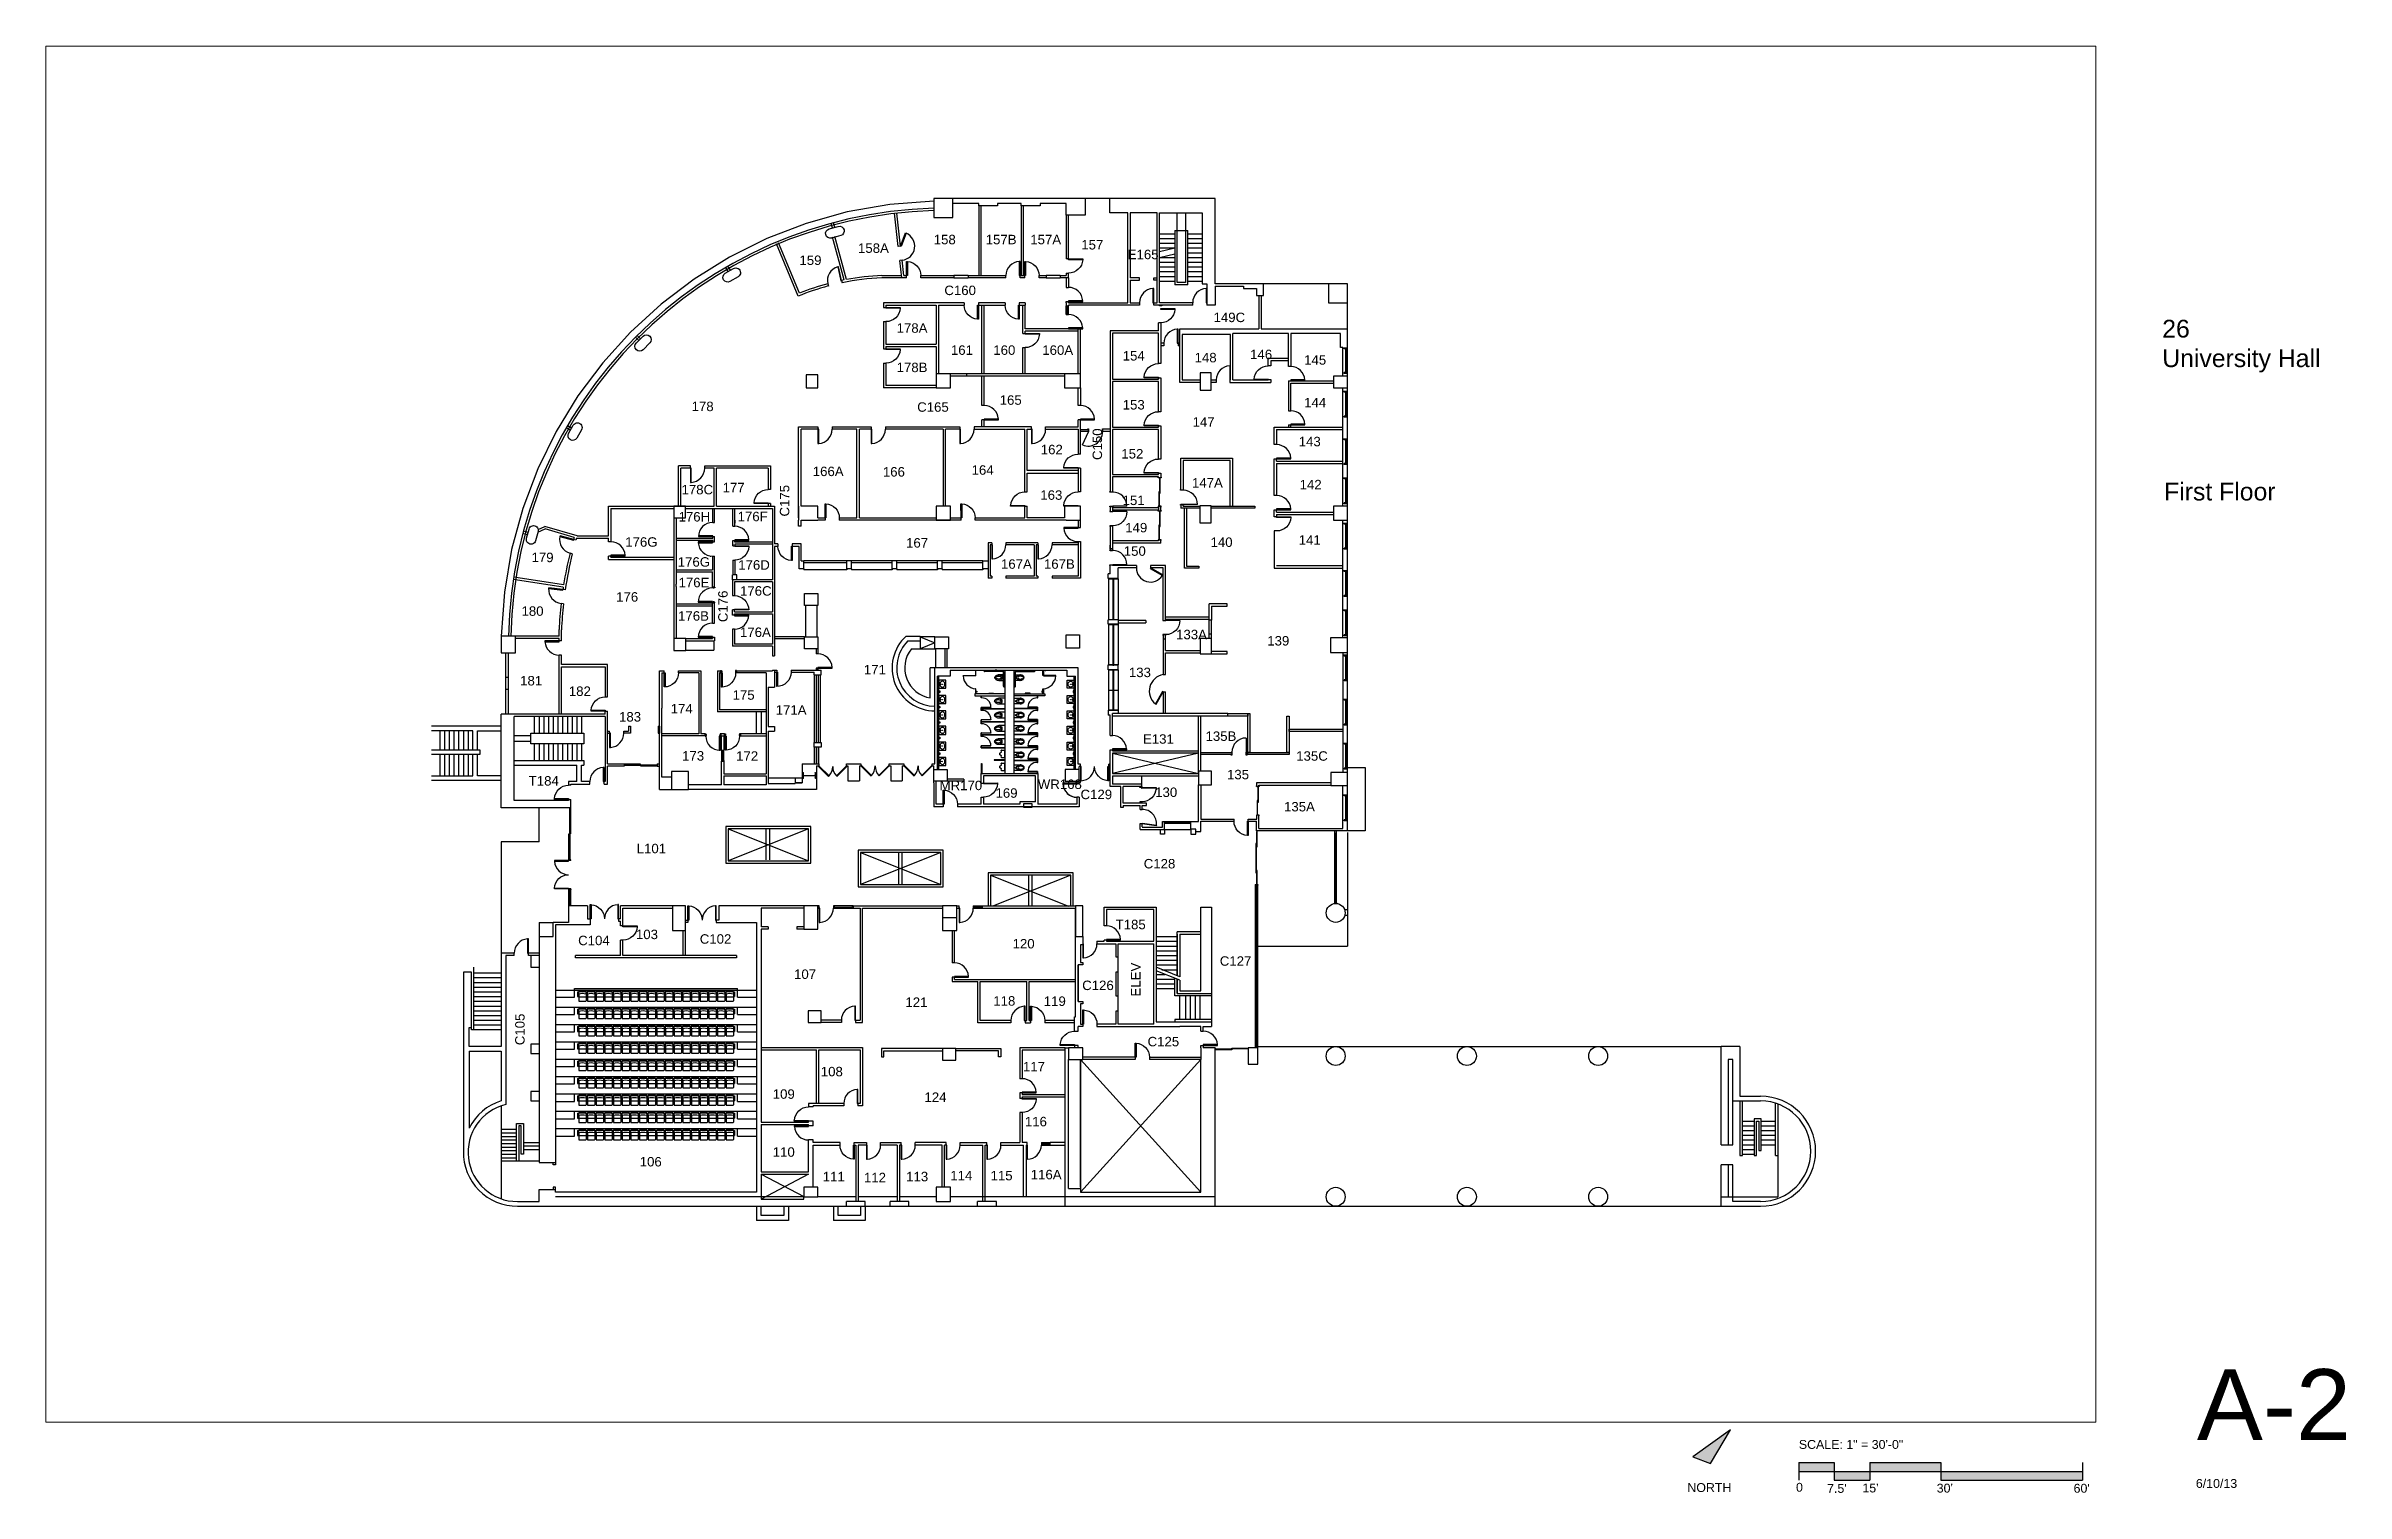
# Paper-space layout 'Layout1' of a CAD drawing. Header units: inches. Extents: x -3 to 13.2, y -4.3 to 5.9.
# The model-space entities are those that its viewports show. They can reach past a viewport. Long polylines and large blocks are cut down to what shows.
import ezdxf
from ezdxf.enums import TextEntityAlignment as Align

# ---------------------------------------------------------------- set-up
doc = ezdxf.new("R2010")
doc.units = ezdxf.units.IN
doc.header["$LTSCALE"] = 96
doc.header["$MEASUREMENT"] = 0
doc.header["$PDMODE"] = 100
doc.header["$PDSIZE"] = 0.04
for name, pattern in [('A', [0]), ('HIDDEN', [0.375, 0.25, -0.125]), ('HIDDEN2', [0.1875, 0.125, -0.0625]), ('PHANTOM', [2.5, 1.25, -0.25, 0.25, -0.25, 0.25, -0.25])]:
    doc.linetypes.add(name, pattern=pattern)
doc.layers.get('0').update_dxf_attribs({"linetype": 'CONTINUOUS'})
doc.layers.get('DEFPOINTS').update_dxf_attribs({"linetype": 'CONTINUOUS'})
for name, color, linetype in [('A-COUNTER-XTNG', 4, 'CONTINUOUS'), ('A-DOOR', 4, 'CONTINUOUS'), ('A-DOOR-PRHT-NEWW', 55, 'CONTINUOUS'), ('A-DR-FRAME', 2, 'CONTINUOUS'), ('A-FLOR-HRAL', 4, 'CONTINUOUS'), ('A-FLOR-STRS', 4, 'CONTINUOUS'), ('A-FURN', 3, 'CONTINUOUS'), ('A-GLAZ', 3, 'CONTINUOUS'), ('A-PFLR-TEXT', 3, 'CONTINUOUS'), ('A-ROOF-OTLN', 6, 'HIDDEN'), ('A-ROOF_OTLN', 11, 'HIDDEN'), ('A-WALL', 5, 'CONTINUOUS'), ('A-WALL-JAMB', 6, 'CONTINUOUS'), ('A-WALL-NEW', 3, 'CONTINUOUS'), ('P-SANR-EQPM', 5, 'CONTINUOUS'), ('S-COLS', 6, 'CONTINUOUS')]:
    doc.layers.add(name, color=color, linetype=linetype)
doc.layers.add('A-FIXD-SEAT', color=3, linetype='CONTINUOUS', lineweight=25)
doc.styles.get("Standard").update_dxf_attribs({"font": 'arial.ttf'})

psp = doc.layouts.get("Layout1")

# ---------------------------------------------------------------- texts
at = {"layer": 'A-PFLR-TEXT', "attachment_point": 1}
for s, insert, char_height, width in [('26\\PUniversity Hall', (11.901, 3.986), 0.125, 1.21875), ('First Floor', (11.914, 2.838), 0.125, 1.20312), ('A-2', (12.145, -3.409), 0.5, 0.51562), ('SCALE: 1" = 30\'-0" ', (9.339, -3.908), 0.0625, 0.96875), ('{\\fArial|b0|i0|c0|p34;NORTH}', (8.553, -4.212), 0.0625, 0.29353), ('0', (9.319, -4.21), 0.0625, 0.04566), ("15'", (9.787, -4.215), 0.0625, 0.09375), ("30'", (10.311, -4.216), 0.0625, 0.09375), ("60'", (11.276, -4.217), 0.0625, 0.09375), ('6/10/13', (12.138, -4.183), 0.0625, 0.70273), ("7.5'", (9.538, -4.218), 0.0625, 0.09375)]:
    psp.add_mtext(s, dxfattribs=dict(at, insert=insert, char_height=char_height, width=width))

msp = doc.modelspace()

# ---------------------------------------------------------------- texts
at = {"layer": 'A-PFLR-TEXT'}
for s, p in [('158A', (1092.2, 2455.3)), ('158', (1284.4, 2477.1)), ('157B', (1416.3, 2477.1)), ('157A', (1529.4, 2477.1)), ('157 ', (1658.9, 2463.9)), ('159', (943.6, 2424.6)), ('178A', (1190.2, 2252.6)), ('149C', (1994.5, 2279.6)), ('161', (1328, 2196.6)), ('160', (1435.6, 2196.6)), ('160A', (1559.9, 2196.6)), ('178B', (1190.2, 2152.7)), ('154', (1764, 2182.2)), ('148', (1946.5, 2177.6)), ('146', (2087.4, 2185.7)), ('178', (669.9, 2053.8)), ('165', (1451.8, 2069.9)), ('153', (1764, 2057.9)), ('147', (1941.3, 2014.3)), ('162', (1556.1, 1944.4)), ('152', (1760.5, 1933.6)), ('177', (748.5, 1847.9)), ('166A', (977.4, 1889)), ('166', (1155.3, 1887.8)), ('164', (1380.5, 1892.4)), ('147A', (1939.8, 1859.9)), ('178C', (644.3, 1842.7)), ('163', (1554.9, 1828.9)), ('151', (1763.8, 1815.5)), ('176H', (636.8, 1773.8)), ('176F', (786.7, 1774.5)), ('149', (1770.4, 1746.2)), ('179', (263.6, 1670.7)), ('176G', (501.4, 1709.8)), ('167 ', (1214.2, 1707.6)), ('150', (1766.7, 1686.8)), ('140', (1986.9, 1709.3)), ('176G', (634.7, 1659.2)), ('176D', (788.2, 1651.6)), ('167A', (1455.1, 1653.9)), ('167B', (1564.1, 1653.9)), ('176', (478.4, 1570.5)), ('176E', (636.7, 1607)), ('176C', (792.8, 1585.7)), ('180', (238.2, 1534.5)), ('176B', (635.6, 1522.2)), ('176A', (792.7, 1480.8)), ('133A', (1899.5, 1475)), ('139', (2130.9, 1459.2)), ('171', (1107, 1386)), ('133', (1779.7, 1379)), ('181', (234.7, 1357.9)), ('182', (358.3, 1331.3)), ('175', (773.9, 1321.6)), ('183', (485.7, 1266.3)), ('174', (616.9, 1286.9)), ('171A', (883.3, 1283.7)), ('E131', (1815.5, 1210)), ('135B', (1974.2, 1217.2)), ('173', (645.8, 1167.3)), ('172', (782.9, 1166.8)), ('T184', (256.5, 1103.9)), ('MR170', (1299.3, 1092.2)), ('WR168', (1548.6, 1095.3)), ('169', (1441.2, 1073)), ('C129', (1657, 1069.4)), ('130', (1846.4, 1075)), ('L101', (530.5, 932.2)), ('C128', (1817.4, 893.7)), ('T185', (1746, 739.4)), ('C104', (381.9, 698.9)), ('103', (528.6, 714.3)), ('C102', (690.6, 702.7)), ('120', (1484.5, 690.7)), ('C127', (2010.4, 646.8)), ('107', (929.9, 613.4)), ('C126', (1661.2, 585.1)), ('121', (1212.6, 542.3)), ('118', (1435.6, 545.6)), ('119', (1563.7, 544.9)), ('C125', (1827.2, 442.4)), ('108', (997.8, 366.3)), ('117', (1510.7, 378.7)), ('109', (875.8, 309.3)), ('124', (1260.9, 301.4)), ('116', (1515.7, 239.4)), ('110', (875.8, 162.2)), ('106', (538.2, 137.6)), ('111', (1002.8, 100)), ('112', (1107.3, 97.5)), ('113', (1214.4, 100)), ('114', (1326.5, 102.5)), ('115', (1428.6, 102.5)), ('116A', (1530.6, 105))]:
    msp.add_text(s, height=24, dxfattribs=at).set_placement(p)
for s, p in [('E165', (1815.8, 2439.2)), ('145', (2252.5, 2171.7)), ('144', (2252.5, 2063.5)), ('143', (2238.7, 1964.6)), ('142', (2241, 1855.4)), ('141', (2238.7, 1714.9)), ('135C', (2244.4, 1166.9)), ('135', (2056.7, 1119.8)), ('135A', (2212.6, 1038.3))]:
    msp.add_text(s, height=24, dxfattribs=at).set_placement(p, align=Align.CENTER)
for s, p in [('C150', (1711.6, 1929.8)), ('ELEV', (1809.2, 568.8)), ('C105', (246.1, 445.2))]:
    msp.add_text(s, height=24, rotation=90, dxfattribs=at).set_placement(p)
at = {"layer": 'A-PFLR-TEXT', "char_height": 24, "attachment_point": 1}
for s, insert, width in [('C160', (1311.4, 2372.2), 182.426), ('C165', (1242.4, 2076.2), 132.911)]:
    msp.add_mtext(s, dxfattribs=dict(at, insert=insert, width=width))
at = {"layer": 'A-PFLR-TEXT', "char_height": 24, "attachment_point": 1, "rotation": 90}
for s, insert, width in [('C175', (893.9, 1786.4), 43), ('C176', (737.4, 1518.5), 26.079)]:
    msp.add_mtext(s, dxfattribs=dict(at, insert=insert, width=width))

# ---------------------------------------------------------------- blocks, each defined once
blk = doc.blocks.new('A$C3DF82993')
at = {"layer": 'A-DOOR'}
for p, q in [((36, 36), (34, 36)), ((34, 36), (34, 0)), ((36, 0), (36, 36)), ((34, 0), (36, 0))]:
    blk.add_line(p, q, dxfattribs=at)
blk.add_arc((36, 0), 36, 93.18474, 180, dxfattribs=at)
blk = doc.blocks.new('door1')
at = {"layer": 'A-DOOR'}
blk.add_lwpolyline([(6, -2), (6, -3.8), (42, -3.8), (42, -2)], close=True, dxfattribs=at)
blk.add_arc((6, -2), 36, 270, 0, dxfattribs=at)
at = {"layer": 'A-WALL-JAMB'}
for p, q in [((0, 0), (0, -2)), ((0, 0), (6, 0)), ((6, 0), (6, -2)), ((0, -2), (1.9, -2)), ((0, -40), (0, -38)), ((0, -38), (1.9, -38)), ((0, -40), (6, -40)), ((1.9, -2), (1.9, -2.6)), ((1.9, -2.6), (4.1, -2.6)), ((1.9, -38), (1.9, -37.4)), ((1.9, -37.4), (4.1, -37.4)), ((4.1, -2), (4.1, -2.6)), ((4.1, -2), (6, -2)), ((4.1, -38), (4.1, -37.4)), ((4.1, -38), (6, -38)), ((6, -40), (6, -38))]:
    blk.add_line(p, q, dxfattribs=at)
blk = doc.blocks.new('T100')
for p, q in [((-1, -12.2), (-1, 0)), ((1, 0), (-1, 0)), ((1, -12.2), (1, 0)), ((1.7, -6.5), (1.7, 10.6)), ((19.4, 11.5), (2.6, 11.5)), ((20.3, -6.5), (20.3, 10.6)), ((23, 0), (21, 0)), ((21, -12.2), (21, 0)), ((23, -12.2), (23, 0)), ((1, -12.2), (-1, -12.2)), ((1, -10.7), (1.1, -11)), ((1, -12.2), (1.1, -12.5)), ((21, -10.7), (20.9, -11)), ((21, -12.2), (20.9, -12.5)), ((23, -12.2), (21, -12.2))]:
    blk.add_line(p, q)
at = {"linetype": 'HIDDEN2'}
blk.add_line((20.3, 0.5), (1.7, 0.5), dxfattribs=at)
for centre, radius, start, end in [((2.6, 10.6), 0.9, 90, 180), ((19.4, 10.6), 0.9, 0, 90), ((1.9, -10.4), 1.02, 214.04278, 260.18328), ((1.9, -11.9), 1.02, 214.04278, 260.18328), ((11, 27.7), 35.4, 254.84498, 285.15229), ((11, 27.7), 40.2, 256.67995, 283.32003), ((11, 26.2), 40.2, 256.67995, 283.32003), ((20.1, -10.4), 1.02, 279.81672, 325.95722), ((20.1, -11.9), 1.02, 279.81672, 325.95722)]:
    blk.add_arc(centre, radius, start, end)
for points in [[(1.7, -6.1), (0.9, -6.8), (0.9, -8.5)], [(20.3, -6.1), (21.1, -6.8), (21.1, -8.4)]]:
    blk.add_open_spline(points, degree=2)
for p in [(0, 0), (22, 0), (11, -14)]:
    blk.add_point(p)
blk = doc.blocks.new('DOOR-36')
at = {"linetype": 'A'}
blk.add_line((36, 42.6), (36, 6.6), dxfattribs=at)
blk.add_lwpolyline([(36, 42.6, 0.414213), (0, 6.6)], format="xyb", dxfattribs=at)
at = {"layer": 'A-DR-FRAME', "ltscale": 25}
for points in [[(-1.8, 6), (-1.8, 6.6), (0, 6.6), (0, -0.6), (-1.8, -0.6), (-1.8, 0)], [(37.8, 0), (37.8, -0.6), (36, -0.6), (36, 6.6), (37.8, 6.6), (37.8, 6)]]:
    blk.add_lwpolyline(points, dxfattribs=at)
blk = doc.blocks.new('A-DR-2')
at = {"ltscale": 25}
for points in [[(3, 34.8), (4.5, 34.8), (4.5, 73.8), (3, 73.8)], [(1, 2.1), (2.5, 2.1), (2.5, 38.8), (1, 38.8)]]:
    blk.add_lwpolyline(points, close=True, dxfattribs=at)
at = {"layer": 'A-DR-FRAME', "ltscale": 25}
for points in [[(6, 75.6), (6.6, 75.6), (6.6, 73.8), (-0.6, 73.8), (-0.6, 75.6), (0, 75.6)], [(6, 0), (6.6, 0), (6.6, 1.8), (-0.6, 1.8), (-0.6, 0), (0, 0)]]:
    blk.add_lwpolyline(points, dxfattribs=at)

# ---------------------------------------------------------------- hatches: boundary and pattern name
h = msp.add_hatch()
h.set_pattern_fill('ANSI31', color=256, scale=6, style=0)
h.set_pattern_definition([(45, (771.4499, 978.76366), (-0.53033, 0.53033), [])])
h.paths.add_polyline_path([(984.1, 1137), (983.1, 1137), (983.1, 1129.8), (982.5, 1129.8), (982.9, 1129.3), (983.1, 1129.3), (983.1, 1128.9), (984.1, 1127.7)])
h.paths.add_polyline_path([(984.1, 1127.7), (983.1, 1128.9), (983.1, 1122), (984.1, 1122)])
h.paths.add_polyline_path([(982.5, 1129.8), (954.1, 1129.8), (954.1, 1137), (953.1, 1137), (953.1, 1122), (954.1, 1122), (954.1, 1129.3), (982.9, 1129.3)])

# ---------------------------------------------------------------- linework, layer by layer
for p, q in [((186.6, 1254.8), (9.6, 1254.8)), ((114.6, 1242.8), (9.6, 1242.8)), ((114.6, 1194.8), (114.6, 1242.8)), ((126.6, 1194.8), (126.6, 1242.8)), ((126.6, 1242.8), (186.6, 1242.8)), ((219.6, 1230.8), (261.6, 1230.8)), ((261.6, 1236.8), (396.6, 1236.8)), ((261.6, 1209.8), (261.6, 1236.8)), ((396.6, 1236.8), (396.6, 1209.8)), ((9.6, 1194.8), (132.6, 1194.8)), ((132.6, 1182.8), (9.6, 1182.8)), ((114.6, 1128.8), (114.6, 1182.8)), ((126.6, 1128.8), (126.6, 1182.8)), ((132.6, 1194.8), (132.6, 1182.8)), ((261.6, 1215.8), (219.6, 1215.8)), ((396.6, 1209.8), (261.6, 1209.8)), ((9.6, 1128.8), (114.6, 1128.8)), ((186.6, 1116.8), (9.6, 1116.8)), ((186.6, 1128.8), (126.6, 1128.8)), ((953.1, 1137), (954.1, 1137)), ((953.1, 1122), (953.1, 1137)), ((954.1, 1122), (953.1, 1122)), ((954.1, 1129.8), (954.1, 1137)), ((954.1, 1129.8), (983.1, 1129.8)), ((954.1, 1129.3), (983.1, 1129.3)), ((954.1, 1122), (954.1, 1129.3)), ((983.1, 1137), (984.1, 1137)), ((983.1, 1137), (983.1, 1129.8)), ((983.1, 1129.3), (983.1, 1122)), ((984.1, 1122), (983.1, 1122)), ((984.1, 1137), (984.1, 1122)), ((966.6, 993.8), (762.6, 912.8)), ((762.6, 993.8), (966.6, 912.8)), ((858.6, 993.8), (858.6, 915.8)), ((867.6, 993.8), (867.6, 915.8)), ((1302.6, 933.8), (1098.6, 852.8)), ((1098.6, 933.8), (1302.6, 852.8)), ((1194.6, 933.8), (1194.6, 852.8)), ((1203.6, 933.8), (1203.6, 852.8)), ((1428.6, 876.8), (1626.6, 798.1)), ((1632.6, 876.8), (1436.2, 798.8)), ((1524.6, 876.8), (1524.6, 798.8)), ((1533.6, 876.8), (1533.6, 798.8)), ((1656.6, 408.8), (1962.6, 72.8)), ((1962.6, 408.8), (1656.6, 72.8)), ((966.6, 117.8), (846.6, 54.8)), ((846.6, 117.8), (954.6, 61.1))]:
    msp.add_line(p, q)
at = {"layer": 'A-COUNTER-XTNG'}
for p, q in [((1729.1, 1524.8), (1729.1, 1628.5)), ((1729.1, 1628.5), (1753.1, 1628.5)), ((1747.1, 1628.5), (1729.1, 1628.5)), ((1753.1, 1524.8), (1753.1, 1628.5)), ((1729.1, 1524.8), (1753.1, 1524.8)), ((1729.1, 1410), (1729.1, 1512.8)), ((1729.1, 1512.8), (1753.1, 1512.8)), ((1753.1, 1410), (1753.1, 1512.8)), ((1729.1, 1410), (1753.1, 1410)), ((1729.1, 1295), (1729.1, 1397.5)), ((1729.1, 1397.5), (1753.1, 1397.5)), ((1729.1, 1346.3), (1753.1, 1346.3)), ((1753.1, 1295), (1753.1, 1397.5)), ((1729.1, 1295), (1753.1, 1295)), ((1870.1, 1012.8), (1936.6, 1012.8)), ((1870.1, 992.8), (1936.6, 992.8))]:
    msp.add_line(p, q, dxfattribs=at)
at = {"layer": 'A-COUNTER-XTNG', "flags": 128}
msp.add_lwpolyline([(1960.1, 1770.3), (1988.1, 1770.3), (1988.1, 1813.3), (1960.1, 1813.3)], close=True, dxfattribs=at)
at = {"layer": 'A-DOOR'}
for p, q in [((1200.1, 2472.3), (1212.5, 2506.1)), ((1202, 2471.6), (1200.1, 2472.3)), ((1214.4, 2505.4), (1202, 2471.6)), ((1212.5, 2506.1), (1214.4, 2505.4)), ((1662.1, 1968.4), (1676.9, 2001.3)), ((540.6, 1157.8), (498.6, 1157.8)), ((498.6, 1157.8), (498.6, 1155.8)), ((498.6, 1155.8), (540.6, 1155.8)), ((540.6, 1155.8), (540.6, 1157.8)), ((582.6, 1155.8), (540.6, 1155.8)), ((540.6, 1155.8), (540.6, 1153.8)), ((540.6, 1153.8), (582.6, 1153.8)), ((582.6, 1153.8), (582.6, 1155.8)), ((360.6, 981.8), (360.6, 1047.8)), ((360.6, 1047.8), (362.6, 1047.8)), ((362.6, 1047.8), (362.6, 981.8)), ((358.6, 915.8), (358.6, 981.8)), ((358.6, 981.8), (360.6, 981.8)), ((360.6, 981.8), (360.6, 915.8)), ((362.6, 981.8), (360.6, 981.8)), ((2103.6, 954.8), (2101.6, 954.8)), ((2101.6, 954.8), (2101.6, 918.8)), ((2105.6, 984.8), (2103.6, 984.8)), ((2103.6, 984.8), (2103.6, 948.8)), ((2103.6, 918.8), (2103.6, 954.8)), ((2103.6, 948.8), (2105.6, 948.8)), ((2105.6, 948.8), (2105.6, 984.8)), ((360.6, 915.8), (358.6, 915.8)), ((2103.6, 918.8), (2101.6, 918.8)), ((2101.6, 918.8), (2101.6, 882.8)), ((2101.6, 918.8), (2103.6, 918.8)), ((2101.6, 882.8), (2103.6, 882.8)), ((2103.6, 882.8), (2103.6, 918.8)), ((2105.6, 888.8), (2103.6, 888.8)), ((2103.6, 888.8), (2103.6, 852.8)), ((2105.6, 852.8), (2105.6, 888.8)), ((2103.6, 852.8), (2105.6, 852.8)), ((1998.6, 435.8), (2040.6, 435.8)), ((1998.6, 433.8), (1998.6, 435.8)), ((2040.6, 433.8), (1998.6, 433.8)), ((2040.6, 435.8), (2040.6, 437.8)), ((2040.6, 437.8), (2082.6, 437.8)), ((2082.6, 435.8), (2040.6, 435.8)), ((2040.6, 435.8), (2040.6, 433.8)), ((2082.6, 435.8), (2082.6, 437.8)), ((1521.6, 192), (1521.6, 156))]:
    msp.add_line(p, q, dxfattribs=at)
at = {"layer": 'A-DOOR', "flags": 128}
for points in [[(1662.1, 1968.4, 0.544615), (1712.9, 2001.3)], [(723.4, 1771.4, 0.414214), (687.4, 1735.4), (723.4, 1735.4), (723.4, 1737.4), (687.4, 1737.4)], [(1798.6, 1656.3, 0.744752), (1864.8, 1636.5), (1865.8, 1638.3), (1834.6, 1656.3), (1833.6, 1654.5), (1864.8, 1636.5)], [(778.8, 1585.7, -0.414214), (814.8, 1549.7), (778.8, 1549.7), (778.8, 1551.7), (814.8, 1551.7)], [(778.8, 1500.5, 0.414214), (814.8, 1536.5), (778.8, 1536.5), (778.8, 1534.5), (814.8, 1534.5)], [(722.8, 1516.1, 0.414214), (686.8, 1480.1), (722.8, 1480.1), (722.8, 1482.1), (686.8, 1482.1)], [(636.6, 1390, -0.414214), (600.6, 1354), (600.6, 1390), (602.6, 1390), (602.6, 1354)], [(922.3, 1391.3, -0.414214), (886.3, 1355.3), (886.3, 1391.3), (888.3, 1391.3), (888.3, 1355.3)], [(1866.6, 1385.3, 0.645924), (1846.9, 1311.1), (1848.6, 1310.1), (1866.6, 1341.3), (1864.9, 1342.3), (1846.9, 1311.1)]]:
    msp.add_lwpolyline(points, format="xyb", dxfattribs=at)
for points in [[(1675.1, 2007.9), (1675.1, 2008.5), (1676.9, 2008.5), (1676.9, 2001.3), (1675.1, 2001.3), (1675.1, 2001.9)], [(1714.7, 2001.9), (1714.7, 2001.3), (1712.9, 2001.3), (1712.9, 2008.5), (1714.7, 2008.5), (1714.7, 2007.9)]]:
    msp.add_lwpolyline(points, dxfattribs=at)
at = {"layer": 'A-DOOR'}
for points in [[(1017.3, 1127.1), (1018.6, 1128.3), (993.1, 1153.8), (991.9, 1152.5)], [(1038.4, 1127.1), (1037.2, 1128.3), (1062.6, 1153.8), (1063.9, 1152.5)], [(1125.1, 1128.3), (1126.3, 1129.5), (1100.9, 1155), (1099.6, 1153.8)], [(1146.2, 1128.3), (1144.9, 1129.5), (1170.4, 1155), (1171.6, 1153.8)], [(1234.1, 1128.3), (1235.3, 1129.5), (1209.9, 1155), (1208.6, 1153.8)], [(1255.2, 1128.3), (1253.9, 1129.5), (1279.4, 1155), (1280.6, 1153.8)], [(1849.5, 1003.8), (1849.3, 1002.1), (1813.6, 1007.2), (1813.9, 1008.9)]]:
    msp.add_lwpolyline(points, close=True, dxfattribs=at)
at = {"layer": 'A-DOOR', "flags": 128}
for points in [[(2103.6, 921.2), (2103.6, 957.2), (2101.6, 957.2), (2101.6, 921.2)], [(2103.6, 987.2), (2103.6, 951.2), (2105.6, 951.2), (2105.6, 987.2)]]:
    msp.add_lwpolyline(points, close=True, dxfattribs=at)
at = {"layer": 'A-DOOR'}
for centre, radius, start, end in [((1200.1, 2472.3), 36, 276.45476, 66.68077), ((991.8, 1152.5), 36.1, 317.90609, 0.05209), ((1064, 1152.5), 36.1, 179.94791, 222.09391), ((1099.6, 1153.7), 36.1, 317.90609, 0.05209), ((1171.7, 1153.7), 36.1, 179.94791, 222.09391), ((1208.6, 1153.7), 36.1, 317.90609, 0.05209), ((1280.7, 1153.7), 36.1, 179.94791, 222.09391), ((1647.6, 1110.3), 36.1, 227.90609, 270.05209), ((1813.8, 1007.4), 35.9, 354.31308, 90.31332), ((1521.6, 192), 36, 270, 0)]:
    msp.add_arc(centre, radius, start, end, dxfattribs=at)
at = {"layer": 'A-DOOR-PRHT-NEWW'}
for points in [[(1739.1, 1525.4), (1741.1, 1525.4), (1741.1, 1628.5), (1739.1, 1628.5)], [(1739.1, 1409.6), (1741.1, 1409.6), (1741.1, 1512.8), (1739.1, 1512.8)], [(1739.1, 1346.3), (1741.1, 1346.3), (1741.1, 1397.5), (1739.1, 1397.5)], [(1739.1, 1295.2), (1741.1, 1295.2), (1741.1, 1346.4), (1739.1, 1346.4)]]:
    msp.add_lwpolyline(points, close=True, dxfattribs=at)
at = {"layer": 'A-FLOR-HRAL'}
for p, q in [((1902.6, 621.2), (1902.6, 732.8)), ((1962.6, 732.8), (1902.6, 732.8)), ((1902.6, 726.8), (1902.6, 621.2)), ((1908.6, 726.8), (1908.6, 618.8)), ((1908.6, 726.8), (1962.6, 726.8)), ((117.6, 483.8), (117.6, 642.8)), ((1896.6, 570.8), (1896.6, 614.6)), ((1902.6, 576.8), (1902.6, 612.2)), ((1902.6, 612.2), (1902.6, 576.8)), ((1908.6, 609.8), (1908.6, 582.8)), ((1989.6, 570.8), (1896.6, 570.8)), ((1902.6, 576.8), (1989.6, 576.8)), ((1989.6, 510.8), (1896.6, 510.8)), ((1896.6, 510.8), (1896.6, 504.8)), ((3330.6, 303.8), (3330.6, 165.8)), ((3336.6, 165.8), (3336.6, 303.8)), ((3420.6, 165.8), (3420.6, 298.1)), ((225.6, 150.8), (225.6, 246.8)), ((225.6, 246.8), (243.6, 246.8)), ((231.6, 240.8), (231.6, 150.8)), ((237.6, 240.8), (231.6, 240.8)), ((237.6, 168.8), (237.6, 240.8)), ((243.6, 246.8), (243.6, 168.8)), ((3366.6, 258.8), (3366.6, 165.8)), ((3384.6, 258.8), (3366.6, 258.8)), ((3372.6, 165.8), (3372.6, 252.8)), ((3372.6, 252.8), (3378.6, 252.8)), ((3378.6, 252.8), (3378.6, 177.8)), ((3384.6, 177.8), (3384.6, 258.8)), ((3378.6, 177.8), (3384.6, 177.8)), ((243.6, 168.8), (237.6, 168.8)), ((3330.6, 165.8), (3336.6, 165.8)), ((3366.6, 165.8), (3372.6, 165.8)), ((3420.6, 165.8), (3426.6, 165.8))]:
    msp.add_line(p, q, dxfattribs=at)
at = {"layer": 'A-FLOR-STRS'}
for p, q in [((1896.6, 2502.8), (1857.6, 2502.8)), ((1896.6, 2490.8), (1857.6, 2490.8)), ((1896.6, 2478.8), (1857.6, 2478.8)), ((1896.6, 2466.8), (1857.6, 2466.8)), ((1896.6, 2466.8), (1857.6, 2457.8)), ((1896.6, 2451.8), (1857.6, 2442.8)), ((1965.6, 2502.8), (1929.6, 2502.8)), ((1965.6, 2490.8), (1929.6, 2490.8)), ((1965.6, 2478.8), (1929.6, 2478.8)), ((1965.6, 2466.8), (1929.6, 2466.8)), ((1965.6, 2454.8), (1929.6, 2454.8)), ((1896.6, 2442.8), (1857.6, 2442.8)), ((1896.6, 2430.8), (1857.6, 2430.8)), ((1896.6, 2418.8), (1857.6, 2418.8)), ((1896.6, 2406.8), (1857.6, 2406.8)), ((1896.6, 2394.8), (1857.6, 2394.8)), ((1965.6, 2442.8), (1929.6, 2442.8)), ((1965.6, 2430.8), (1929.6, 2430.8)), ((1965.6, 2418.8), (1929.6, 2418.8)), ((1965.6, 2406.8), (1929.6, 2406.8)), ((1965.6, 2394.8), (1929.6, 2394.8)), ((1896.6, 2382.8), (1857.6, 2382.8)), ((1965.6, 2382.8), (1929.6, 2382.8)), ((30.6, 1242.8), (30.6, 1194.8)), ((42.6, 1242.8), (42.6, 1194.8)), ((54.6, 1242.8), (54.6, 1194.8)), ((66.6, 1242.8), (66.6, 1194.8)), ((78.6, 1242.8), (78.6, 1194.8)), ((90.6, 1242.8), (90.6, 1194.8)), ((102.6, 1242.8), (102.6, 1194.8)), ((270.6, 1278.8), (270.6, 1236.8)), ((282.6, 1278.8), (282.6, 1236.8)), ((294.6, 1278.8), (294.6, 1236.8)), ((306.6, 1278.8), (306.6, 1236.8)), ((318.6, 1278.8), (318.6, 1236.8)), ((330.6, 1278.8), (330.6, 1236.8)), ((342.6, 1278.8), (342.6, 1236.8)), ((354.6, 1278.8), (354.6, 1236.8)), ((366.6, 1278.8), (366.6, 1236.8)), ((378.6, 1278.8), (378.6, 1236.8)), ((390.6, 1278.8), (390.6, 1236.8)), ((30.6, 1182.8), (30.6, 1128.8)), ((42.6, 1182.8), (42.6, 1128.8)), ((54.6, 1182.8), (54.6, 1128.8)), ((66.6, 1182.8), (66.6, 1128.8)), ((78.6, 1182.8), (78.6, 1128.8)), ((90.6, 1182.8), (90.6, 1128.8)), ((102.6, 1182.8), (102.6, 1128.8)), ((270.6, 1209.8), (270.6, 1167.8)), ((282.6, 1209.8), (282.6, 1167.8)), ((294.6, 1209.8), (294.6, 1167.8)), ((306.6, 1209.8), (306.6, 1167.8)), ((318.6, 1209.8), (318.6, 1167.8)), ((330.6, 1209.8), (330.6, 1167.8)), ((342.6, 1209.8), (342.6, 1167.8)), ((354.6, 1209.8), (354.6, 1167.8)), ((366.6, 1209.8), (366.6, 1167.8)), ((378.6, 1209.8), (378.6, 1167.8)), ((390.6, 1209.8), (390.6, 1167.8)), ((1848.6, 720.8), (1902.6, 720.8)), ((1848.6, 708.8), (1902.6, 708.8)), ((1848.6, 696.8), (1902.6, 696.8)), ((1848.6, 684.8), (1902.6, 684.8)), ((1848.6, 672.8), (1902.6, 672.8)), ((1848.6, 660.8), (1902.6, 660.8)), ((1848.6, 648.8), (1902.6, 648.8)), ((1908.6, 618.8), (1848.6, 642.8)), ((186.6, 627.8), (117.6, 627.8)), ((186.6, 615.8), (117.6, 615.8)), ((186.6, 603.8), (117.6, 603.8)), ((186.6, 591.8), (117.6, 591.8)), ((324.6, 584.8), (834.6, 584.8)), ((372.6, 588.8), (786.6, 588.8)), ((372.6, 584.8), (372.6, 588.8)), ((372.6, 566.8), (372.6, 584.8)), ((786.6, 584.8), (786.6, 588.8)), ((786.6, 566.8), (786.6, 584.8)), ((1908.6, 609.8), (1848.6, 633.8)), ((1848.6, 624.8), (1871.1, 624.8)), ((1848.6, 612.8), (1896.6, 612.8)), ((1848.6, 600.8), (1896.6, 600.8)), ((1848.6, 588.8), (1896.6, 588.8)), ((1863.6, 636.8), (1902.6, 636.8)), ((186.6, 579.8), (117.6, 579.8)), ((186.6, 567.8), (117.6, 567.8)), ((186.6, 555.8), (117.6, 555.8)), ((186.6, 543.8), (117.6, 543.8)), ((186.6, 531.8), (117.6, 531.8)), ((324.6, 566.8), (372.6, 566.8)), ((834.6, 540.8), (324.6, 540.8)), ((372.6, 522.8), (372.6, 540.8)), ((786.6, 566.8), (834.6, 566.8)), ((786.6, 522.8), (786.6, 540.8)), ((1908.6, 510.8), (1908.6, 570.8)), ((1923.6, 570.8), (1923.6, 510.8)), ((1935.6, 570.8), (1935.6, 510.8)), ((1947.6, 570.8), (1947.6, 510.8)), ((1959.6, 570.8), (1959.6, 510.8)), ((186.6, 483.8), (111.6, 483.8)), ((186.6, 519.8), (117.6, 519.8)), ((186.6, 507.8), (117.6, 507.8)), ((186.6, 495.8), (117.6, 495.8)), ((324.6, 522.8), (372.6, 522.8)), ((834.6, 496.8), (324.6, 496.8)), ((324.6, 478.8), (372.6, 478.8)), ((372.6, 478.8), (372.6, 496.8)), ((786.6, 522.8), (834.6, 522.8)), ((786.6, 478.8), (786.6, 496.8)), ((786.6, 478.8), (834.6, 478.8)), ((834.6, 452.8), (324.6, 452.8)), ((324.6, 434.8), (372.6, 434.8)), ((834.6, 408.8), (324.6, 408.8)), ((372.6, 434.8), (372.6, 452.8)), ((372.6, 390.8), (372.6, 408.8)), ((786.6, 434.8), (786.6, 452.8)), ((786.6, 434.8), (834.6, 434.8)), ((786.6, 390.8), (786.6, 408.8)), ((324.6, 390.8), (372.6, 390.8)), ((834.6, 364.8), (324.6, 364.8)), ((372.6, 346.8), (372.6, 364.8)), ((786.6, 390.8), (834.6, 390.8)), ((786.6, 346.8), (786.6, 364.8)), ((324.6, 346.8), (372.6, 346.8)), ((834.6, 320.8), (324.6, 320.8)), ((324.6, 302.8), (372.6, 302.8)), ((372.6, 302.8), (372.6, 320.8)), ((786.6, 346.8), (834.6, 346.8)), ((786.6, 302.8), (786.6, 320.8)), ((786.6, 302.8), (834.6, 302.8)), ((834.6, 276.8), (324.6, 276.8)), ((324.6, 258.8), (372.6, 258.8)), ((372.6, 258.8), (372.6, 276.8)), ((786.6, 258.8), (786.6, 276.8)), ((786.6, 258.8), (834.6, 258.8)), ((3336.6, 252.8), (3366.6, 252.8)), ((3336.6, 240.8), (3366.6, 240.8)), ((3384.6, 252.8), (3420.6, 252.8)), ((3384.6, 240.8), (3420.6, 240.8)), ((186.6, 231.8), (225.6, 231.8)), ((186.6, 222.8), (225.6, 222.8)), ((186.6, 213.8), (225.6, 213.8)), ((186.6, 204.8), (225.6, 204.8)), ((186.6, 195.8), (225.6, 195.8)), ((186.6, 186.8), (225.6, 186.8)), ((186.6, 177.8), (225.6, 177.8)), ((243.6, 198.8), (282.6, 198.8)), ((243.6, 189.8), (282.6, 189.8)), ((243.6, 180.8), (282.6, 180.8)), ((834.6, 232.8), (324.6, 232.8)), ((324.6, 214.8), (372.6, 214.8)), ((372.6, 214.8), (372.6, 232.8)), ((786.6, 214.8), (786.6, 232.8)), ((786.6, 214.8), (834.6, 214.8)), ((3336.6, 228.8), (3366.6, 228.8)), ((3336.6, 216.8), (3366.6, 216.8)), ((3336.6, 204.8), (3366.6, 204.8)), ((3336.6, 192.8), (3366.6, 192.8)), ((3336.6, 180.8), (3366.6, 180.8)), ((3384.6, 228.8), (3420.6, 228.8)), ((3384.6, 216.8), (3420.6, 216.8)), ((3384.6, 204.8), (3420.6, 204.8)), ((3384.6, 192.8), (3420.6, 192.8)), ((186.6, 168.8), (225.6, 168.8)), ((186.6, 159.8), (225.6, 159.8)), ((282.6, 150.8), (186.6, 150.8)), ((3336.6, 168.8), (3366.6, 168.8))]:
    msp.add_line(p, q, dxfattribs=at)
at = {"layer": 'A-FURN'}
for p, q in [((716.6, 1686.2), (718.4, 1686.2)), ((1063.6, 1668.8), (954.6, 1668.8)), ((954.6, 1653.8), (954.6, 1650.8)), ((1063.6, 1650.8), (954.6, 1650.8)), ((1063.6, 1653.8), (1063.6, 1650.8)), ((1178.6, 1668.8), (1075.6, 1668.8)), ((1075.6, 1653.8), (1075.6, 1650.8)), ((1178.6, 1650.8), (1075.6, 1650.8)), ((1178.6, 1653.8), (1178.6, 1650.8)), ((1293.6, 1668.8), (1190.6, 1668.8)), ((1190.6, 1653.8), (1190.6, 1650.8)), ((1293.6, 1650.8), (1190.6, 1650.8)), ((1293.6, 1653.8), (1293.6, 1650.8)), ((1408.6, 1668.8), (1305.6, 1668.8)), ((1305.6, 1653.8), (1305.6, 1650.8)), ((1408.6, 1650.8), (1305.6, 1650.8)), ((1408.6, 1653.8), (1408.6, 1650.8)), ((959.1, 1560.8), (959.1, 1480.8)), ((988.1, 1560.8), (988.1, 1480.8)), ((726.7, 1471.3), (726.7, 1447.3)), ((1214.1, 1482.8), (1249.6, 1482.8)), ((1219, 1470.8), (1249.6, 1470.8)), ((1249.6, 1482.8), (1249.6, 1450.8)), ((1287.6, 1480.8), (1249.6, 1480.8)), ((655, 1447.3), (726.7, 1447.3)), ((1227.8, 1450.8), (1287.6, 1450.8)), ((1275.6, 1326.2), (1275.6, 1402.3)), ((1287.6, 1402.3), (1275.6, 1402.3)), ((1288.6, 1450.8), (1288.6, 1402.3)), ((1312.6, 1450.8), (1312.6, 1402.3)), ((1317.6, 1450.8), (1317.6, 1402.3)), ((835, 1234.9), (835, 1291.3))]:
    msp.add_line(p, q, dxfattribs=at)
at = {"layer": 'A-FURN', "linetype": 'PHANTOM'}
for p, q in [((1249.6, 1480.8), (1287.6, 1465.8)), ((1287.6, 1465.8), (1249.6, 1450.8))]:
    msp.add_line(p, q, dxfattribs=at)
at = {"layer": 'A-FURN', "linetype": 'HIDDEN2'}
msp.add_line((847, 1234.9), (847, 1291.3), dxfattribs=at)
at = {"layer": 'A-FURN'}
for radius, start, end in [(109, 132.39348, 270), (97, 135.0746, 270), (77, 140.95946, 261.03424)]:
    msp.add_arc((1287.6, 1402.3), radius, start, end, dxfattribs=at)
at = {"layer": 'A-GLAZ'}
for p, q in [((748.4, 1167.9), (748.4, 1191.9)), ((748.9, 1167.9), (748.9, 1191.9)), ((1870.1, 1009.8), (1936.6, 1009.8)), ((1870.1, 1008.8), (1936.6, 1008.8)), ((2302.6, 806.8), (2302.6, 982.8)), ((2304.6, 806.8), (2304.6, 982.8)), ((2306.6, 806.8), (2306.6, 982.8)), ((357.6, 839.8), (357.6, 800.8)), ((360.6, 839.8), (360.6, 800.8)), ((363.6, 800.8), (363.6, 839.8)), ((2100.6, 850.8), (2100.6, 440.8)), ((2103.6, 850.8), (2103.6, 440.8)), ((2106.6, 440.8), (2106.6, 850.8)), ((1077.6, 798.8), (1031.6, 798.8)), ((1031.6, 795.8), (1077.6, 795.8)), ((1031.6, 792.8), (1077.6, 792.8))]:
    msp.add_line(p, q, dxfattribs=at)
for points in [[(2333.3, 2213.9), (2333.3, 2212.1), (2325.8, 2212.1), (2325.8, 2213.9)], [(2331.8, 2212.1), (2331.8, 2151.6), (2330.3, 2151.6), (2330.3, 2212.1)], [(2333.3, 2149.9), (2333.3, 2151.6), (2325.8, 2151.6), (2325.8, 2149.9)], [(2333.3, 2103.3), (2333.3, 2101.5), (2325.8, 2101.5), (2325.8, 2103.3)], [(2331.8, 2101.5), (2331.8, 2041), (2330.3, 2041), (2330.3, 2101.5)], [(2333.3, 2039.3), (2333.3, 2041), (2325.8, 2041), (2325.8, 2039.3)], [(2333.3, 1982.9), (2333.3, 1981.1), (2325.8, 1981.1), (2325.8, 1982.9)], [(2331.8, 1981.1), (2331.8, 1920.6), (2330.3, 1920.6), (2330.3, 1981.1)], [(2333.3, 1918.9), (2333.3, 1920.6), (2325.8, 1920.6), (2325.8, 1918.9)], [(2333.3, 1883.5), (2333.3, 1881.7), (2325.8, 1881.7), (2325.8, 1883.5)], [(2331.8, 1881.7), (2331.8, 1821.2), (2330.3, 1821.2), (2330.3, 1881.7)], [(2333.3, 1819.5), (2333.3, 1821.2), (2325.8, 1821.2), (2325.8, 1819.5)], [(2333.3, 1768.8), (2333.3, 1767), (2325.8, 1767), (2325.8, 1768.8)], [(2331.8, 1767), (2331.8, 1706.5), (2330.3, 1706.5), (2330.3, 1767)], [(2333.3, 1704.8), (2333.3, 1706.5), (2325.8, 1706.5), (2325.8, 1704.8)], [(2333.3, 1648.4), (2333.3, 1646.6), (2325.8, 1646.6), (2325.8, 1648.4)], [(2331.8, 1646.6), (2331.8, 1586.1), (2330.3, 1586.1), (2330.3, 1646.6)], [(2333.3, 1584.4), (2333.3, 1586.1), (2325.8, 1586.1), (2325.8, 1584.4)], [(2333.3, 1549), (2333.3, 1547.2), (2325.8, 1547.2), (2325.8, 1549)], [(2331.8, 1547.2), (2331.8, 1486.7), (2330.3, 1486.7), (2330.3, 1547.2)], [(2333.3, 1485), (2333.3, 1486.7), (2325.8, 1486.7), (2325.8, 1485)], [(2333.3, 1434.3), (2333.3, 1432.5), (2325.8, 1432.5), (2325.8, 1434.3)], [(2331.8, 1432.5), (2331.8, 1372), (2330.3, 1372), (2330.3, 1432.5)], [(2333.3, 1370.3), (2333.3, 1372), (2325.8, 1372), (2325.8, 1370.3)], [(2333.3, 1322.3), (2333.3, 1320.5), (2325.8, 1320.5), (2325.8, 1322.3)], [(2331.8, 1320.5), (2331.8, 1260), (2330.3, 1260), (2330.3, 1320.5)], [(2333.3, 1258.3), (2333.3, 1260), (2325.8, 1260), (2325.8, 1258.3)], [(2333.3, 1210.3), (2333.3, 1208.5), (2325.8, 1208.5), (2325.8, 1210.3)], [(2331.8, 1208.5), (2331.8, 1148), (2330.3, 1148), (2330.3, 1208.5)], [(2333.3, 1146.3), (2333.3, 1148), (2325.8, 1148), (2325.8, 1146.3)], [(2333.3, 1079.2), (2333.3, 1077.5), (2325.8, 1077.5), (2325.8, 1079.2)], [(2331.8, 1077.5), (2331.8, 1017), (2330.3, 1017), (2330.3, 1077.5)], [(2333.3, 1015.2), (2333.3, 1017), (2325.8, 1017), (2325.8, 1015.2)]]:
    msp.add_lwpolyline(points, close=True, dxfattribs=at)
for radius in [1110, 1104]:
    msp.add_arc((1314.6, 1458.8), radius, 91.54872, 178.76108, dxfattribs=at)
at = {"layer": 'A-ROOF-OTLN', "ltscale": 0.9}
for p, q in [((2286.6, 2376.8), (2121.6, 2376.8)), ((2334.6, 2262.8), (2334.6, 2328.8)), ((1408.6, 1673.8), (954.6, 1673.8)), ((282.6, 960.8), (282.6, 1047.8)), ((186.6, 960.8), (186.6, 678.8)), ((282.6, 960.8), (186.6, 960.8)), ((2334.6, 984.8), (2334.6, 696.8)), ((2106.6, 696.8), (2334.6, 696.8)), ((2106.6, 441.8), (3282.6, 441.8)), ((1998.6, 36.8), (3282.6, 36.8))]:
    msp.add_line(p, q, dxfattribs=at)
at = {"layer": 'A-ROOF-OTLN'}
msp.add_arc((1314.6, 1458.8), 1128, 91.54039, 178.76774, dxfattribs=at)
at = {"layer": 'A-ROOF_OTLN'}
msp.add_line((2334.6, 2262.8), (2334.6, 2328.8), dxfattribs=at)
at = {"layer": 'A-WALL'}
for p, q in [((1998.6, 2592.8), (1332.6, 2592.8)), ((1398.6, 2580.8), (1332.6, 2580.8)), ((1398.6, 2574.8), (1398.6, 2580.8)), ((1446.6, 2574.8), (1398.6, 2574.8)), ((1398.6, 2574.8), (1398.6, 2397.8)), ((1404.6, 2397.8), (1404.6, 2574.8)), ((1506.6, 2580.8), (1446.6, 2580.8)), ((1446.6, 2580.8), (1446.6, 2574.8)), ((1506.6, 2574.8), (1506.6, 2580.8)), ((1554.6, 2574.8), (1506.6, 2574.8)), ((1506.6, 2574.8), (1506.6, 2397.8)), ((1512.6, 2397.8), (1512.6, 2574.8)), ((1620.6, 2580.8), (1554.6, 2580.8)), ((1554.6, 2580.8), (1554.6, 2574.8)), ((1620.6, 2550.8), (1620.6, 2580.8)), ((1668.6, 2592.8), (1668.6, 2550.8)), ((1731.6, 2556.8), (1731.6, 2592.8)), ((1998.6, 2376.8), (1998.6, 2592.8)), ((1027.6, 2518.6), (1024.4, 2530.1)), ((1033.3, 2520.1), (1030.2, 2531.7)), ((1194.1, 2471.6), (1184.6, 2555.8)), ((1200.1, 2472.3), (1190.6, 2556.4)), ((1620.6, 2550.8), (1620.6, 2439.8)), ((1668.6, 2550.8), (1620.6, 2550.8)), ((1626.6, 2439.8), (1626.6, 2550.8)), ((1776.6, 2556.8), (1731.6, 2556.8)), ((1776.6, 2328.8), (1776.6, 2556.8)), ((1782.6, 2556.8), (1782.6, 2391.8)), ((1851.6, 2556.8), (1782.6, 2556.8)), ((1851.6, 2328.8), (1851.6, 2556.8)), ((1857.6, 2328.8), (1857.6, 2556.8)), ((1857.6, 2556.8), (1965.6, 2556.8)), ((1896.6, 2511.8), (1896.6, 2373.8)), ((1896.6, 2511.8), (1929.6, 2511.8)), ((1902.6, 2379.8), (1902.6, 2556.8)), ((1923.6, 2556.8), (1923.6, 2379.8)), ((1929.6, 2373.8), (1929.6, 2511.8)), ((1965.6, 2556.8), (1965.6, 2376.8)), ((940.3, 2345.3), (885.1, 2478.3)), ((943.6, 2353.1), (890.6, 2480.6)), ((1056.9, 2386.6), (1027.8, 2495.4)), ((1062.8, 2387.8), (1033.6, 2496.9)), ((1200.1, 2472.3), (1194.1, 2471.6)), ((763, 2408.1), (757, 2418.5)), ((768.2, 2411.1), (762.2, 2421.5)), ((1152.5, 2397.8), (1202.5, 2397.8)), ((1204.1, 2436.5), (1198.2, 2435.8)), ((1203.2, 2391.8), (1198.2, 2435.8)), ((1208.5, 2397.8), (1204.1, 2436.5)), ((1208.5, 2397.8), (1215.6, 2397.8)), ((1215.6, 2391.8), (1215.6, 2397.8)), ((1251.6, 2397.8), (1335.6, 2397.8)), ((1251.6, 2391.8), (1251.6, 2397.8)), ((1371.6, 2397.8), (1335.6, 2397.8)), ((1335.6, 2397.8), (1335.6, 2391.8)), ((1371.6, 2397.8), (1467.6, 2397.8)), ((1371.6, 2397.8), (1371.6, 2391.8)), ((1467.6, 2391.8), (1467.6, 2397.8)), ((1503.6, 2397.8), (1515.6, 2397.8)), ((1503.6, 2391.8), (1503.6, 2397.8)), ((1515.6, 2391.8), (1515.6, 2397.8)), ((1551.6, 2397.8), (1569.6, 2397.8)), ((1551.6, 2391.8), (1551.6, 2397.8)), ((1605.6, 2397.8), (1569.6, 2397.8)), ((1569.6, 2397.8), (1569.6, 2391.8)), ((1605.6, 2397.8), (1605.6, 2391.8)), ((1605.6, 2397.8), (1620.6, 2397.8)), ((1626.6, 2439.8), (1620.6, 2439.8)), ((1620.6, 2403.8), (1620.6, 2397.8)), ((1620.6, 2403.8), (1626.6, 2403.8)), ((1626.6, 2391.8), (1626.6, 2403.8)), ((1015.5, 2377.1), (1016.9, 2371.2)), ((1050.5, 2385.4), (1051.9, 2379.5)), ((1203.2, 2391.8), (1152.9, 2391.8)), ((1215.6, 2391.8), (1203.2, 2391.8)), ((1335.6, 2391.8), (1251.6, 2391.8)), ((1335.6, 2391.8), (1371.6, 2391.8)), ((1467.6, 2391.8), (1371.6, 2391.8)), ((1515.6, 2391.8), (1503.6, 2391.8)), ((1569.6, 2391.8), (1551.6, 2391.8)), ((1569.6, 2391.8), (1605.6, 2391.8)), ((1626.6, 2391.8), (1605.6, 2391.8)), ((1620.6, 2391.8), (1620.6, 2367.8)), ((1620.6, 2367.8), (1626.6, 2367.8)), ((1626.6, 2391.8), (1626.6, 2367.8)), ((1806.6, 2391.8), (1782.6, 2391.8)), ((1782.6, 2385.8), (1806.6, 2385.8)), ((1782.6, 2385.8), (1782.6, 2328.8)), ((1806.6, 2385.8), (1806.6, 2391.8)), ((1842.6, 2391.8), (1851.6, 2391.8)), ((1842.6, 2385.8), (1842.6, 2391.8)), ((1851.6, 2385.8), (1842.6, 2385.8)), ((1929.6, 2373.8), (1896.6, 2373.8)), ((1923.6, 2379.8), (1902.6, 2379.8)), ((1965.6, 2376.8), (1977.6, 2376.8)), ((1977.6, 2376.8), (1977.6, 2322.8)), ((2121.6, 2376.8), (1998.6, 2376.8)), ((1998.6, 2370.8), (2070.6, 2370.8)), ((1998.6, 2370.8), (1998.6, 2322.8)), ((2070.6, 2370.8), (2070.6, 2364.8)), ((2070.6, 2364.8), (2103.6, 2364.8)), ((2103.6, 2364.8), (2103.6, 2346.8)), ((2103.6, 2346.8), (2121.6, 2346.8)), ((2109.6, 2346.8), (2109.6, 2262.8)), ((2115.6, 2346.8), (2115.6, 2262.8)), ((2121.6, 2346.8), (2121.6, 2376.8)), ((1361.6, 2328.8), (1157.1, 2328.8)), ((1157.1, 2328.8), (1157.1, 2316.8)), ((1157.1, 2316.8), (1163.1, 2316.8)), ((1157.1, 2280.8), (1157.1, 2211.8)), ((1157.1, 2280.8), (1163.1, 2280.8)), ((1163.1, 2322.8), (1290.6, 2322.8)), ((1163.1, 2322.8), (1163.1, 2316.8)), ((1163.1, 2280.8), (1163.1, 2223.8)), ((1290.6, 2322.8), (1290.6, 2223.8)), ((1296.6, 2322.8), (1296.6, 2148.8)), ((1296.6, 2322.8), (1361.6, 2322.8)), ((1361.6, 2328.8), (1361.6, 2322.8)), ((1465.6, 2328.8), (1397.6, 2328.8)), ((1397.6, 2328.8), (1397.6, 2322.8)), ((1397.6, 2322.8), (1465.6, 2322.8)), ((1406.6, 2148.8), (1406.6, 2322.8)), ((1412.6, 2148.8), (1412.6, 2322.8)), ((1465.6, 2328.8), (1465.6, 2322.8)), ((1516.6, 2328.8), (1501.6, 2328.8)), ((1501.6, 2328.8), (1501.6, 2322.8)), ((1501.6, 2322.8), (1516.6, 2322.8)), ((1510.6, 2250.8), (1510.6, 2322.8)), ((1516.6, 2328.8), (1516.6, 2322.8)), ((1516.6, 2262.8), (1516.6, 2322.8)), ((1620.6, 2328.8), (1620.6, 2331.8)), ((1620.6, 2331.8), (1626.6, 2331.8)), ((1620.6, 2328.8), (1620.6, 2322.8)), ((1620.6, 2322.8), (1620.6, 2320.8)), ((1620.6, 2322.8), (1620.6, 2320.8)), ((1620.6, 2320.8), (1626.6, 2320.8)), ((1626.6, 2328.8), (1626.6, 2331.8)), ((1626.6, 2328.8), (1776.6, 2328.8)), ((1776.6, 2322.8), (1626.6, 2322.8)), ((1626.6, 2320.8), (1626.6, 2322.8)), ((1626.6, 2322.8), (1626.6, 2320.8)), ((1806.6, 2322.8), (1776.6, 2322.8)), ((1782.6, 2328.8), (1806.6, 2328.8)), ((1806.6, 2328.8), (1806.6, 2322.8)), ((1842.6, 2322.8), (1842.6, 2328.8)), ((1842.6, 2328.8), (1851.6, 2328.8)), ((1941.6, 2322.8), (1842.6, 2322.8)), ((1860.6, 2277.8), (1854.6, 2277.8)), ((1854.6, 2257.3), (1854.6, 2277.8)), ((1941.6, 2328.8), (1857.6, 2328.8)), ((1857.6, 2321.1), (1857.6, 2322.8)), ((1863.6, 2321.1), (1857.6, 2321.1)), ((1860.6, 2277.8), (1860.6, 2174.3)), ((1863.6, 2322.8), (1863.6, 2321.1)), ((1941.6, 2322.8), (1941.6, 2328.8)), ((1998.6, 2322.8), (1977.6, 2322.8)), ((536.1, 2233), (527.6, 2241.5)), ((540.4, 2237.3), (531.9, 2245.8)), ((1163.1, 2223.8), (1290.6, 2223.8)), ((1510.6, 2250.8), (1516.6, 2250.8)), ((1650.6, 2262.8), (1516.6, 2262.8)), ((1650.6, 2256.8), (1516.6, 2256.8)), ((1516.6, 2250.8), (1516.6, 2256.8)), ((1650.6, 2148.8), (1650.6, 2262.8)), ((1650.6, 2262.8), (1656.6, 2262.8)), ((1656.6, 2148.8), (1656.6, 2262.8)), ((1854.6, 2257.3), (1732.1, 2257.3)), ((1732.1, 2257.3), (1732.1, 1848.4)), ((1854.6, 2251.3), (1738.1, 2251.3)), ((1738.1, 2251.3), (1738.1, 2135.3)), ((1854.6, 2174.3), (1854.6, 2251.3)), ((1868.6, 2225.8), (1860.6, 2225.8)), ((1868.6, 2219.8), (1860.6, 2219.8)), ((1868.6, 2225.8), (1868.6, 2219.8)), ((1908.6, 2225.8), (1904.6, 2225.8)), ((1904.6, 2225.8), (1904.6, 2219.7)), ((1908.6, 2219.8), (1904.6, 2219.8)), ((1908.6, 2262.8), (2109.6, 2262.8)), ((1908.6, 2126.8), (1908.6, 2262.8)), ((2037.6, 2247.8), (1914.6, 2247.8)), ((1914.6, 2247.8), (1914.6, 2132.8)), ((2037.6, 2137.7), (2037.6, 2247.8)), ((2184.6, 2250.8), (2043.6, 2250.8)), ((2043.6, 2132.8), (2043.6, 2250.8)), ((2115.6, 2262.8), (2334.6, 2262.8)), ((2184.6, 2166.8), (2184.6, 2250.8)), ((2316.6, 2250.8), (2190.6, 2250.8)), ((2190.6, 2250.8), (2190.6, 2166.8)), ((2316.6, 2214.8), (2316.6, 2250.8)), ((2334.6, 989.3), (2334.6, 2262.8)), ((1157.1, 2211.8), (1163.1, 2211.8)), ((1157.1, 2175.8), (1157.1, 2112.8)), ((1157.1, 2175.8), (1163.1, 2175.8)), ((1163.1, 2217.8), (1290.6, 2217.8)), ((1163.1, 2217.8), (1163.1, 2211.8)), ((1163.1, 2175.8), (1163.1, 2118.8)), ((1290.6, 2217.8), (1290.6, 2148.8)), ((1510.6, 2148.8), (1510.6, 2214.8)), ((1510.6, 2214.8), (1516.6, 2214.8)), ((1516.6, 2148.8), (1516.6, 2214.8)), ((1860.6, 2174.3), (1854.6, 2174.3)), ((2133.6, 2187.8), (2184.6, 2187.8)), ((2133.6, 2168.8), (2133.6, 2187.8)), ((2139.6, 2168.8), (2133.6, 2168.8)), ((2184.6, 2181.8), (2139.6, 2181.8)), ((2139.6, 2181.8), (2139.6, 2168.8)), ((2190.6, 2166.8), (2184.6, 2166.8)), ((2322.6, 2214.8), (2316.6, 2214.8)), ((2322.6, 2142.8), (2322.6, 2214.8)), ((1290.6, 2112.8), (1157.1, 2112.8)), ((1290.6, 2118.8), (1163.1, 2118.8)), ((1368.6, 2148.8), (1317.6, 2148.8)), ((1368.6, 2142.8), (1326.6, 2142.8)), ((1620.6, 2148.8), (1368.6, 2148.8)), ((1368.6, 2142.8), (1368.6, 2148.8)), ((1368.6, 2142.8), (1368.6, 2148.8)), ((1616.6, 2142.8), (1368.6, 2142.8)), ((1406.6, 2067.8), (1406.6, 2142.8)), ((1412.6, 2142.8), (1406.6, 2142.8)), ((1412.6, 2067.8), (1412.6, 2142.8)), ((1650.6, 2067.8), (1650.6, 2112.8)), ((1656.6, 2112.8), (1656.6, 2067.8)), ((1738.1, 2135.3), (1854.6, 2135.3)), ((1854.6, 2129.3), (1738.1, 2129.3)), ((1738.1, 2129.3), (1738.1, 2013.3)), ((1854.6, 2135.3), (1854.6, 2138.3)), ((1854.6, 2138.3), (1860.6, 2138.3)), ((1854.6, 2052.3), (1854.6, 2129.3)), ((1860.6, 2138.3), (1860.6, 2052.3)), ((1960.6, 2126.8), (1908.6, 2126.8)), ((1914.6, 2132.8), (1960.6, 2132.8)), ((1988.6, 2132.8), (2001.6, 2132.8)), ((2001.6, 2126.8), (1988.6, 2126.8)), ((2001.6, 2132.8), (2001.6, 2126.8)), ((2035.6, 2132.7), (2035.6, 2126.8)), ((2035.6, 2126.8), (2139.6, 2126.8)), ((2043.6, 2132.8), (2133.6, 2132.8)), ((2133.6, 2134.3), (2139.6, 2134.3)), ((2139.6, 2134.3), (2139.6, 2126.8)), ((2184.6, 2130.8), (2184.6, 2054.8)), ((2184.6, 2130.8), (2298.6, 2130.8)), ((2190.6, 2054.8), (2190.6, 2124.8)), ((2190.6, 2124.8), (2298.6, 2124.8)), ((2322.6, 1812.8), (2322.6, 2112.8)), ((1412.6, 2067.8), (1406.6, 2067.8)), ((1656.6, 2067.8), (1650.6, 2067.8)), ((1860.6, 2052.3), (1854.6, 2052.3)), ((2184.6, 2054.8), (2190.6, 2054.8)), ((362.2, 2005.2), (351.8, 2011.2)), ((365.2, 2010.3), (354.8, 2016.3)), ((941.6, 1782.8), (941.6, 2013.8)), ((941.6, 2013.8), (990.6, 2013.8)), ((990.6, 2007.8), (947.6, 2007.8)), ((990.6, 2013.8), (990.6, 2007.8)), ((1026.6, 2013.8), (1125.6, 2013.8)), ((1026.6, 2013.8), (1026.6, 2007.8)), ((1089.6, 2007.8), (1026.6, 2007.8)), ((1089.6, 1782.8), (1089.6, 2007.8)), ((1095.6, 1782.8), (1095.6, 2007.8)), ((1125.6, 2007.8), (1095.6, 2007.8)), ((1125.6, 2013.8), (1125.6, 2007.8)), ((1161.6, 2013.8), (1350.6, 2013.8)), ((1161.6, 2013.8), (1161.6, 2007.8)), ((1308.6, 2007.8), (1161.6, 2007.8)), ((1308.6, 2007.8), (1308.6, 1812.8)), ((1314.6, 1812.8), (1314.6, 2007.8)), ((1350.6, 2007.8), (1314.6, 2007.8)), ((1350.6, 2013.8), (1350.6, 2007.8)), ((1532.4, 2013.8), (1386.6, 2013.8)), ((1386.6, 2013.8), (1386.6, 2007.7)), ((1386.6, 2007.7), (1515.6, 2007.8)), ((1406.6, 2013.8), (1406.6, 2031.8)), ((1412.6, 2031.8), (1406.6, 2031.8)), ((1412.6, 2013.8), (1412.6, 2031.8)), ((1515.6, 1848.8), (1515.6, 2007.8)), ((1521.6, 2007.8), (1532.4, 2007.8)), ((1521.6, 1902.8), (1521.6, 2007.8)), ((1532.4, 2007.8), (1532.4, 2013.8)), ((1568.4, 2007.7), (1568.4, 2013.7)), ((1568.4, 2013.7), (1650.6, 2013.7)), ((1568.4, 2007.8), (1650.6, 2007.8)), ((1650.6, 2013.8), (1650.6, 2031.8)), ((1656.6, 2031.8), (1650.6, 2031.8)), ((1650.6, 2007.8), (1650.6, 1944.8)), ((1656.6, 1944.8), (1656.6, 2031.8)), ((1732.1, 2007.9), (1713.1, 2007.9)), ((1732.1, 2001.9), (1713.1, 2001.9)), ((1738.1, 2013.3), (1854.6, 2013.3)), ((1854.6, 2007.3), (1738.1, 2007.3)), ((1738.1, 2007.3), (1738.1, 1893.3)), ((1854.6, 2013.3), (1854.6, 2016.3)), ((1854.6, 2016.3), (1860.6, 2016.3)), ((1854.6, 1932.3), (1854.6, 2007.3)), ((1860.6, 2016.3), (1860.6, 2004.7)), ((1860.6, 2013.3), (1860.6, 1932.3)), ((2148.6, 2012.8), (2322.6, 2012.8)), ((2148.6, 1968.8), (2148.6, 2012.8)), ((2154.6, 2006.8), (2322.6, 2006.8)), ((2154.6, 2006.8), (2154.6, 1968.8)), ((2184.6, 2018.8), (2184.6, 2012.8)), ((2184.6, 2018.8), (2190.6, 2018.8)), ((2190.6, 2012.8), (2190.6, 2018.8)), ((1656.6, 1944.8), (1650.6, 1944.8)), ((1860.6, 1932.3), (1854.6, 1932.3)), ((1917.1, 1928.8), (1917.1, 1853.3)), ((2154.6, 1968.8), (2148.6, 1968.8)), ((2148.6, 1839.8), (2148.6, 1932.8)), ((2148.6, 1932.8), (2154.6, 1932.8)), ((2154.6, 1926.8), (2154.6, 1932.8)), ((2154.6, 1926.8), (2322.6, 1926.8)), ((667.1, 1915.1), (636.8, 1915.1)), ((636.8, 1812.8), (636.8, 1915.1)), ((642.8, 1812.8), (642.8, 1909.1)), ((667.1, 1909.1), (642.8, 1909.1)), ((667.1, 1909.1), (667.1, 1915.1)), ((703.1, 1909.1), (703.1, 1915.1)), ((703.1, 1915.1), (870.1, 1915.1)), ((727.4, 1909.1), (703.1, 1909.1)), ((727.4, 1812.8), (727.4, 1909.1)), ((733.4, 1812.8), (733.4, 1909.1)), ((864.6, 1909.1), (733.4, 1909.1)), ((864.6, 1909.1), (864.6, 1855.2)), ((870.1, 1915.1), (870.1, 1855.2)), ((1650.6, 1902.8), (1521.6, 1902.8)), ((1521.6, 1896.8), (1650.6, 1896.8)), ((1521.6, 1848.8), (1521.6, 1896.8)), ((1650.6, 1908.8), (1650.6, 1848.8)), ((1656.6, 1908.8), (1650.6, 1908.8)), ((1656.6, 1908.8), (1656.6, 1848.8)), ((1738.1, 1893.3), (1854.6, 1893.3)), ((1854.6, 1887.3), (1738.1, 1887.3)), ((1738.1, 1887.3), (1738.1, 1848.4)), ((1854.6, 1893.3), (1854.6, 1896.3)), ((1854.6, 1896.3), (1860.6, 1896.3)), ((1854.6, 1884.7), (1854.6, 1887.3)), ((1860.6, 1884.7), (1854.6, 1884.7)), ((1860.6, 1896.3), (1860.6, 1884.7)), ((2154.6, 1920.8), (2322.6, 1920.8)), ((2154.6, 1920.8), (2154.6, 1839.8)), ((459.3, 1812.8), (727.4, 1812.8)), ((459.3, 1737.3), (459.3, 1812.8)), ((610.2, 1812.8), (727.4, 1812.8)), ((636.7, 1812.8), (636.7, 1817.3)), ((642.7, 1812.8), (642.7, 1817.3)), ((727.3, 1812.8), (727.3, 1817.3)), ((733.3, 1812.8), (733.3, 1817.3)), ((733.4, 1812.8), (864.6, 1812.8)), ((733.4, 1812.8), (880.3, 1812.8)), ((870.1, 1855.2), (864.6, 1855.2)), ((864.6, 1819.2), (864.6, 1812.8)), ((870.1, 1819.2), (864.6, 1819.2)), ((870.1, 1819.2), (870.1, 1812.8)), ((880.3, 1812.8), (880.3, 1716.8)), ((1515.6, 1848.8), (1521.6, 1848.8)), ((1515.6, 1782.8), (1515.6, 1812.8)), ((1515.6, 1812.8), (1521.6, 1812.8)), ((1521.6, 1782.8), (1521.6, 1812.8)), ((1656.6, 1812.8), (1616.6, 1812.8)), ((1616.6, 1812.8), (1616.6, 1782.8)), ((1656.6, 1848.8), (1650.6, 1848.8)), ((1656.6, 1776.8), (1656.6, 1812.8)), ((1732.1, 1812.4), (1732.1, 1798.9)), ((1732.1, 1812.2), (1738.1, 1812.2)), ((1738.1, 1812.4), (1738.1, 1798.9)), ((1860.6, 1812.2), (1854.6, 1812.2)), ((1854.6, 1812.2), (1854.6, 1799.9)), ((1860.6, 1799.9), (1860.6, 1812.1)), ((1917.1, 1816.8), (1911.6, 1816.8)), ((1911.6, 1816.8), (1911.6, 1807.3)), ((1917.1, 1812.8), (1917.1, 1816.8)), ((1917.1, 1812.8), (1959.9, 1812.8)), ((2154.6, 1839.8), (2148.6, 1839.8)), ((279.8, 1746.4), (298.2, 1754.9)), ((280.6, 1753.4), (297.7, 1761.3)), ((379.4, 1737.3), (297.7, 1761.3)), ((371.9, 1733.2), (298.2, 1754.9)), ((465.3, 1806.8), (618.6, 1806.8)), ((465.3, 1806.8), (465.3, 1722.1)), ((610.2, 1806.8), (625, 1806.8)), ((625, 1782.8), (625, 1477.1)), ((630.6, 1782.8), (630.6, 1615.1)), ((654.6, 1806.8), (864.6, 1806.8)), ((654.6, 1806.8), (874.8, 1806.8)), ((723.4, 1771.4), (723.4, 1806.8)), ((723.4, 1771.4), (728.4, 1771.4)), ((728.4, 1771.4), (728.4, 1806.8)), ((774.2, 1761.6), (774.2, 1806.8)), ((774.2, 1761.6), (779.2, 1761.6)), ((779.2, 1761.6), (779.2, 1806.8)), ((779.2, 1776.8), (779.2, 1769.7)), ((874.8, 1806.8), (874.8, 1625.9)), ((941.6, 1761.8), (941.6, 1776.8)), ((947.6, 1761.8), (941.6, 1761.8)), ((990.6, 1782.8), (1008.7, 1782.8)), ((1008.7, 1776.8), (990.6, 1776.8)), ((1008.7, 1782.8), (1008.7, 1776.8)), ((1044.7, 1782.8), (1044.7, 1776.8)), ((1044.7, 1782.8), (1089.6, 1782.8)), ((1353.6, 1776.8), (1044.7, 1776.8)), ((1095.6, 1782.8), (1290.6, 1782.8)), ((1326.6, 1782.8), (1353.6, 1782.8)), ((1353.6, 1776.8), (1353.6, 1782.8)), ((1389.6, 1782.8), (1515.6, 1782.8)), ((1389.6, 1776.8), (1389.6, 1782.8)), ((1620.6, 1776.8), (1389.6, 1776.8)), ((1616.6, 1782.8), (1521.6, 1782.8)), ((1620.6, 1776.8), (1656.6, 1776.8)), ((1650.6, 1776.8), (1650.6, 1758.8)), ((1650.6, 1758.8), (1656.6, 1758.8)), ((1656.6, 1758.8), (1656.6, 1776.8)), ((1732.1, 1799.2), (1738.1, 1799.2)), ((1732.1, 1762.9), (1732.1, 1704.8)), ((1732.1, 1762.6), (1738.1, 1762.6)), ((1854.6, 1808.2), (1738.1, 1808.2)), ((1854.6, 1802.7), (1738.1, 1802.7)), ((1738.1, 1762.9), (1738.1, 1704.8)), ((1860.6, 1799.9), (1854.6, 1799.9)), ((1959.9, 1807.3), (1911.6, 1807.3)), ((1920.6, 1655.3), (1920.6, 1807.3)), ((1926.1, 1807.3), (1926.1, 1660.8)), ((2148.6, 1803.8), (2154.6, 1803.8)), ((2148.6, 1785.8), (2148.6, 1803.8)), ((2154.6, 1785.8), (2148.6, 1785.8)), ((2154.6, 1797.8), (2154.6, 1803.8)), ((2154.6, 1797.8), (2298.6, 1797.8)), ((2154.6, 1791.8), (2298.6, 1791.8)), ((2154.6, 1791.8), (2154.6, 1785.8)), ((2322.6, 1478.3), (2322.6, 1776.8)), ((253.3, 1740), (241.7, 1743.1)), ((254.8, 1745.8), (243.2, 1748.9)), ((367.1, 1691.9), (361.3, 1693.5)), ((376.3, 1726.7), (370.5, 1728.3)), ((377.6, 1731.3), (459.3, 1731.3)), ((379.4, 1737.3), (459.3, 1737.3)), ((459.3, 1722.1), (459.3, 1731.3)), ((465.3, 1722.1), (459.3, 1722.1)), ((630.6, 1731.5), (723.4, 1731.5)), ((630.6, 1726.5), (723.4, 1726.5)), ((723.4, 1735.4), (728.4, 1735.4)), ((723.4, 1731.5), (723.4, 1735.4)), ((723.4, 1721.9), (723.4, 1726.5)), ((723.4, 1721.9), (728.4, 1721.9)), ((728.4, 1721.9), (728.4, 1735.4)), ((774.2, 1712), (774.2, 1725.6)), ((774.2, 1725.6), (779.2, 1725.6)), ((774.2, 1716.3), (774.2, 1712)), ((774.2, 1712), (779.2, 1712)), ((779.2, 1721.3), (779.2, 1725.6)), ((874.8, 1721.3), (779.2, 1721.3)), ((874.8, 1716.3), (779.2, 1716.3)), ((779.2, 1716.3), (779.2, 1712)), ((889.1, 1716.8), (880.3, 1716.8)), ((889.1, 1710.8), (880.3, 1710.8)), ((880.3, 1710.8), (880.3, 1432.8)), ((889.1, 1716.8), (889.1, 1710.8)), ((947.6, 1716.8), (925.1, 1716.8)), ((925.1, 1716.8), (925.1, 1710.8)), ((942.6, 1710.8), (925.1, 1710.8)), ((942.6, 1653.8), (942.6, 1710.8)), ((947.6, 1673.8), (947.6, 1716.8)), ((1422.6, 1719.8), (1422.6, 1629.8)), ((1431.6, 1719.8), (1422.6, 1719.8)), ((1427.6, 1714.8), (1427.6, 1634.8)), ((1431.6, 1714.8), (1427.6, 1714.8)), ((1431.6, 1719.8), (1431.6, 1714.8)), ((1467.6, 1719.8), (1467.6, 1714.8)), ((1548.6, 1719.8), (1467.6, 1719.8)), ((1539.6, 1714.8), (1467.6, 1714.8)), ((1539.6, 1714.8), (1539.6, 1634.8)), ((1544.6, 1714.8), (1544.6, 1634.8)), ((1548.6, 1714.8), (1544.6, 1714.8)), ((1548.6, 1719.8), (1548.6, 1714.8)), ((1650.6, 1719.8), (1584.6, 1719.8)), ((1584.6, 1719.8), (1584.6, 1714.8)), ((1650.6, 1714.8), (1584.6, 1714.8)), ((1650.6, 1722.8), (1656.6, 1722.8)), ((1650.6, 1722.8), (1650.6, 1634.8)), ((1656.6, 1722.8), (1656.6, 1629.8)), ((1732.1, 1704.8), (1732.1, 1713.8)), ((1738.1, 1704.8), (1732.1, 1704.8)), ((1738.1, 1704.8), (1732.1, 1704.8)), ((1732.1, 1704.8), (1732.1, 1700.3)), ((1732.1, 1700.4), (1738.1, 1700.4)), ((1854.6, 1724.7), (1738.1, 1724.7)), ((1860.6, 1719.2), (1738.1, 1719.2)), ((1738.1, 1704.9), (1738.1, 1700.4)), ((1854.6, 1724.7), (1854.6, 1727.5)), ((1854.6, 1727.5), (1860.6, 1727.5)), ((1860.6, 1719.2), (1860.6, 1727.5)), ((2148.6, 1749.8), (2148.6, 1655.3)), ((2154.6, 1749.8), (2148.6, 1749.8)), ((459.3, 1677), (459.3, 1686.1)), ((465.2, 1686.1), (459.3, 1686.1)), ((459.3, 1677), (625, 1677)), ((465.3, 1683), (465.3, 1686.1)), ((465.3, 1683), (625, 1683)), ((630.6, 1651.1), (722.8, 1651.1)), ((630.6, 1646.1), (722.8, 1646.1)), ((722.8, 1685.9), (722.8, 1651.1)), ((722.8, 1685.9), (728.4, 1685.9)), ((722.8, 1615.1), (722.8, 1646.1)), ((728.4, 1607.1), (728.4, 1685.9)), ((784.8, 1638.9), (773.3, 1638.9)), ((773.3, 1625.9), (773.3, 1638.9)), ((774.2, 1676), (779.2, 1676)), ((774.2, 1676), (774.2, 1638.9)), ((779.2, 1676), (779.2, 1638.9)), ((784.8, 1625.9), (784.8, 1638.9)), ((954.6, 1653.8), (942.6, 1653.8)), ((947.6, 1673.8), (954.6, 1673.8)), ((954.6, 1653.8), (954.6, 1673.8)), ((1063.6, 1653.8), (1063.6, 1673.8)), ((1075.6, 1653.8), (1063.6, 1653.8)), ((1075.6, 1653.8), (1075.6, 1673.8)), ((1178.6, 1653.8), (1178.6, 1673.8)), ((1190.6, 1653.8), (1178.6, 1653.8)), ((1190.6, 1653.8), (1190.6, 1673.8)), ((1293.6, 1653.8), (1293.6, 1673.8)), ((1305.6, 1653.8), (1293.6, 1653.8)), ((1305.6, 1653.8), (1305.6, 1673.8)), ((1408.6, 1653.8), (1408.6, 1673.8)), ((1408.6, 1673.8), (1422.6, 1673.8)), ((1422.6, 1653.8), (1408.6, 1653.8)), ((1431.6, 1634.8), (1427.6, 1634.8)), ((1431.6, 1634.8), (1431.6, 1629.8)), ((1539.6, 1634.8), (1467.6, 1634.8)), ((1467.6, 1634.8), (1467.6, 1629.8)), ((1548.6, 1634.8), (1544.6, 1634.8)), ((1548.6, 1634.8), (1548.6, 1629.8)), ((1650.6, 1634.8), (1584.6, 1634.8)), ((1584.6, 1634.8), (1584.6, 1629.8)), ((1727.1, 1628.8), (1727.1, 1640.8)), ((1732.1, 1640.8), (1727.1, 1640.8)), ((1732.1, 1640.8), (1732.1, 1663.9)), ((1732.1, 1663.9), (1738.1, 1663.9)), ((1738.1, 1663.9), (1738.1, 1662.3)), ((1798.6, 1662.3), (1738.1, 1662.3)), ((1752.9, 1628.8), (1752.9, 1656.3)), ((1798.6, 1656.3), (1752.9, 1656.3)), ((1798.6, 1662.3), (1798.6, 1656.3)), ((1872.6, 1662.3), (1834.6, 1662.3)), ((1834.6, 1662.3), (1834.6, 1656.3)), ((1866.6, 1656.3), (1834.6, 1656.3)), ((1866.6, 1522.9), (1866.6, 1656.3)), ((1872.6, 1522.9), (1872.6, 1656.3)), ((1872.7, 1656.3), (1872.7, 1662.3)), ((1926.1, 1655.3), (1920.6, 1655.3)), ((1957.5, 1655.3), (1920.6, 1655.3)), ((1926.1, 1660.8), (1957.5, 1660.8)), ((1957.5, 1660.8), (1957.5, 1655.3)), ((2148.6, 1655.3), (2322.6, 1655.3)), ((2154.6, 1662.3), (2322.6, 1662.3)), ((344, 1606.9), (217.4, 1626.6)), ((345, 1612.8), (218.3, 1632.5)), ((349.2, 1600.7), (343.2, 1601.5)), ((630.6, 1609.3), (630.6, 1615.1)), ((630.6, 1609.3), (630.6, 1477.1)), ((722.8, 1609.3), (722.8, 1615.1)), ((722.8, 1607.1), (722.8, 1609.3)), ((722.8, 1607.1), (728.4, 1607.1)), ((773.3, 1625.9), (773.3, 1585.7)), ((874.8, 1625.9), (773.3, 1625.9)), ((773.3, 1585.7), (778.8, 1585.7)), ((778.8, 1620.8), (778.8, 1585.7)), ((874.8, 1620.8), (778.8, 1620.8)), ((874.8, 1620.8), (874.8, 1544.6)), ((1431.6, 1629.8), (1422.6, 1629.8)), ((1548.6, 1629.8), (1467.6, 1629.8)), ((1656.6, 1629.8), (1584.6, 1629.8)), ((1752.9, 1628.8), (1727.1, 1628.8)), ((344.6, 1565), (338.6, 1565.8)), ((722.8, 1564.1), (630.6, 1564.1)), ((722.8, 1559.1), (630.6, 1559.1)), ((722.8, 1516.1), (722.8, 1567.1)), ((722.8, 1567.1), (728.4, 1567.1)), ((728.4, 1516.1), (728.4, 1567.1)), ((778.8, 1549.7), (773.3, 1549.7)), ((773.3, 1536.5), (773.3, 1549.7)), ((778.8, 1536.5), (773.3, 1536.5)), ((778.8, 1544.6), (778.8, 1549.7)), ((778.8, 1544.6), (874.8, 1544.6)), ((778.8, 1536.5), (778.8, 1539.5)), ((778.8, 1539.5), (874.8, 1539.5)), ((874.8, 1539.5), (874.8, 1462.8)), ((1753.1, 1524.5), (1727.1, 1524.5)), ((1727.1, 1513), (1727.1, 1524.5)), ((1753.1, 1513), (1753.1, 1524.5)), ((1823, 1522.8), (1753.1, 1522.8)), ((1823, 1522.8), (1823, 1516.8)), ((1872.6, 1531.8), (1983.6, 1531.8)), ((1872.6, 1525.8), (1983.6, 1525.8)), ((1983.6, 1523.8), (1983.6, 1565.3)), ((2028.8, 1565.3), (1983.6, 1565.3)), ((1989.6, 1523.8), (1983.6, 1523.8)), ((1983.6, 1487.8), (1983.6, 1523.5)), ((1989.6, 1559.3), (2028.8, 1559.3)), ((1989.6, 1559.3), (1989.6, 1523.8)), ((1989.6, 1487.8), (1989.6, 1523.5)), ((2028.8, 1559.3), (2028.8, 1565.3)), ((333.6, 1482.8), (222.6, 1482.8)), ((333.6, 1476.8), (222.6, 1476.8)), ((333.6, 1482.8), (333.6, 1499.5)), ((333.6, 1470.8), (333.6, 1476.8)), ((339.6, 1470.8), (333.6, 1470.8)), ((339.6, 1470.8), (339.6, 1499.3)), ((655, 1477.1), (722.8, 1477.1)), ((655, 1471.3), (728.4, 1471.3)), ((722.8, 1516.1), (728.4, 1516.1)), ((722.8, 1480.1), (722.8, 1477.1)), ((722.8, 1480.1), (728.4, 1480.1)), ((728.4, 1480.1), (728.4, 1471.3)), ((773.3, 1500.5), (773.3, 1457.6)), ((778.8, 1500.5), (773.3, 1500.5)), ((778.8, 1500.5), (778.8, 1462.8)), ((874.8, 1462.8), (778.8, 1462.8)), ((956.6, 1480.8), (880.3, 1480.8)), ((956.6, 1475.8), (880.3, 1475.8)), ((1753.1, 1513), (1727.1, 1513)), ((1753.1, 1516.8), (1823, 1516.8)), ((1866.6, 1475.8), (1866.6, 1385.3)), ((1866.6, 1475.8), (1872.6, 1475.8)), ((1872.6, 1446.8), (1872.6, 1475.8)), ((1983.6, 1476.8), (1983.6, 1487.8)), ((1989.6, 1487.8), (1983.6, 1487.8)), ((1989.6, 1476.8), (1989.6, 1487.8)), ((198.6, 1284.8), (198.6, 1440.8)), ((204.6, 1440.8), (204.6, 1284.8)), ((333.6, 1284.8), (333.6, 1434.8)), ((339.6, 1434.8), (333.6, 1434.8)), ((339.6, 1410.7), (339.6, 1434.8)), ((456.6, 1410.7), (339.6, 1410.7)), ((339.6, 1284.8), (339.6, 1404.7)), ((339.6, 1404.7), (450.6, 1404.7)), ((450.6, 1404.7), (450.6, 1328.8)), ((456.6, 1328.8), (456.6, 1410.7)), ((874.8, 1457.6), (773.3, 1457.6)), ((874.8, 1457.6), (874.8, 1432.8)), ((874.8, 1432.8), (880.3, 1432.8)), ((985.6, 1450.8), (985.6, 1437.8)), ((990.6, 1437.8), (985.6, 1437.8)), ((990.6, 1401.8), (985.6, 1401.8)), ((985.6, 1401.8), (985.6, 1396.8)), ((990.6, 1450.8), (990.6, 1437.8)), ((990.6, 1396.8), (990.6, 1401.8)), ((990.6, 1401.8), (990.6, 1396.8)), ((1650.6, 1402.3), (1287.6, 1402.3)), ((1287.6, 1159.3), (1287.6, 1402.3)), ((1650.6, 1158.3), (1650.6, 1402.3)), ((1752.1, 1409.8), (1727.1, 1409.8)), ((1727.1, 1397.8), (1727.1, 1409.8)), ((1752.1, 1397.8), (1752.1, 1409.8)), ((1872.6, 1446.8), (1960.6, 1446.8)), ((1872.6, 1440.3), (1960.6, 1440.3)), ((1872.6, 1385.3), (1872.6, 1440.3)), ((2028.8, 1444.3), (1989.6, 1444.3)), ((1989.6, 1437.8), (2028.8, 1437.8)), ((2028.8, 1437.8), (2028.8, 1444.3)), ((2322.6, 1441.3), (2322.6, 1137.3)), ((204.6, 1377.8), (198.6, 1377.8)), ((204.6, 1347.8), (198.6, 1347.8)), ((588.6, 1144.6), (588.6, 1395.3)), ((588.6, 1395.3), (600.6, 1395.3)), ((594.6, 1390), (600.6, 1390)), ((594.6, 1390), (594.6, 1300.6)), ((600.6, 1390), (600.6, 1395.3)), ((636.6, 1395.3), (693.6, 1395.3)), ((636.6, 1390), (636.6, 1395.3)), ((688.6, 1390), (636.6, 1390)), ((688.6, 1390), (688.6, 1234.9)), ((693.6, 1395.3), (693.6, 1234.9)), ((735.6, 1395.3), (735.6, 1291.3)), ((735.6, 1395.3), (743.6, 1395.3)), ((740.6, 1390), (740.6, 1296.3)), ((743.6, 1390), (740.6, 1390)), ((783.6, 1395.3), (874.8, 1395.3)), ((859, 1390), (783.6, 1390)), ((859, 1390), (859, 1133.9)), ((864.5, 1353.5), (864.5, 1254.1)), ((864.5, 1353.5), (880, 1353.5)), ((874.8, 1396.8), (874.8, 1395.3)), ((874.8, 1396.8), (880.3, 1396.8)), ((880.3, 1396.8), (886.3, 1396.8)), ((880.3, 1396.8), (880.3, 1353.5)), ((880.3, 1391.3), (886.3, 1391.3)), ((886.3, 1396.8), (886.3, 1391.3)), ((922.3, 1396.8), (922.3, 1391.3)), ((922.3, 1396.8), (999.1, 1396.8)), ((922.3, 1391.3), (981.1, 1391.3)), ((981.1, 1384.8), (981.1, 1391.3)), ((981.1, 1384.8), (999.1, 1384.8)), ((981.1, 1384.8), (981.1, 1213.3)), ((986.1, 1384.8), (986.1, 1213.3)), ((991.1, 1384.8), (991.1, 1213.3)), ((996.1, 1384.8), (996.1, 1213.3)), ((999.1, 1384.8), (999.1, 1396.8)), ((1293.6, 1144.8), (1293.6, 1381.3)), ((1326, 1396.3), (1622.6, 1396.3)), ((1464.6, 1396.3), (1464.6, 1134.3)), ((1488.6, 1134.3), (1488.6, 1396.3)), ((1644.6, 1144.8), (1644.6, 1381.3)), ((1752.1, 1397.8), (1727.1, 1397.8)), ((1866.6, 1385.3), (1872.6, 1385.3)), ((186.6, 1047.8), (186.6, 1284.8)), ((234.6, 1284.8), (186.6, 1284.8)), ((240.6, 1284.8), (234.6, 1284.8)), ((450.6, 1284.8), (240.6, 1284.8)), ((450.6, 1328.8), (456.6, 1328.8)), ((450.6, 1284.8), (450.6, 1292.8)), ((450.6, 1292.8), (456.6, 1292.8)), ((456.6, 1158.8), (456.6, 1292.8)), ((594.6, 1294), (594.6, 1300.6)), ((594.6, 1124.8), (594.6, 1294)), ((859, 1291.3), (735.6, 1291.3)), ((859, 1296.3), (740.6, 1296.3)), ((1727.1, 1294.8), (1727.1, 1282.8)), ((1747.1, 1294.8), (1727.1, 1294.8)), ((1753.2, 1294.8), (1732.1, 1294.8)), ((1738.1, 1230.8), (1738.1, 1286.3)), ((2030.6, 1286.3), (1738.1, 1286.3)), ((1753.2, 1286.3), (1753.2, 1294.8)), ((1866.6, 1341.3), (1866.6, 1286.3)), ((1866.6, 1341.3), (1872.6, 1341.3)), ((1872.6, 1286.3), (1872.6, 1341.3)), ((2030.6, 1280.3), (2030.6, 1286.3)), ((450.6, 1278.8), (219.6, 1278.8)), ((219.6, 1065.8), (219.6, 1278.8)), ((450.6, 1278.8), (450.6, 1113.8)), ((456.6, 1241.7), (461.9, 1241.7)), ((456.6, 1236.7), (461.9, 1236.7)), ((461.9, 1236.7), (461.9, 1241.7)), ((497.9, 1236.7), (497.9, 1241.7)), ((497.9, 1241.7), (509.9, 1241.7)), ((514.9, 1236.7), (497.9, 1236.7)), ((509.9, 1254.7), (509.9, 1241.7)), ((509.9, 1254.7), (514.9, 1254.7)), ((514.9, 1254.7), (514.9, 1236.7)), ((585, 1254.7), (588.1, 1254.7)), ((585, 1236.7), (588.1, 1236.7)), ((688.6, 1234.9), (594.6, 1234.9)), ((704, 1229.9), (594.6, 1229.9)), ((704, 1234.9), (693.6, 1234.9)), ((746, 1193.9), (746, 1229.9)), ((746, 1229.9), (751.4, 1229.9)), ((751.4, 1229.9), (751.4, 1193.9)), ((859, 1234.9), (793.6, 1234.9)), ((793.6, 1229.9), (793.6, 1234.9)), ((793.6, 1229.9), (859, 1229.9)), ((864.5, 1254.1), (880, 1254.1)), ((864.5, 1242.1), (864.5, 1109.1)), ((864.5, 1242.1), (880, 1242.1)), ((880, 1254.1), (880, 1242.1)), ((1732.1, 1282.8), (1727.1, 1282.8)), ((1732.1, 1230.8), (1732.1, 1282.8)), ((1732.1, 1230.8), (1738.1, 1230.8)), ((2030.6, 1280.3), (1738.1, 1280.3)), ((1956.6, 1134.3), (1956.6, 1280.3)), ((1962.6, 1139.8), (1962.6, 1280.3)), ((219.6, 1167.8), (396.6, 1167.8)), ((396.6, 1167.8), (396.6, 1155.8)), ((746, 1193.9), (751.4, 1193.9)), ((746, 1191.9), (746, 1167.9)), ((751.4, 1167.9), (751.4, 1191.9)), ((981.1, 1201.3), (981.1, 1159.3)), ((986.1, 1201.3), (986.1, 1159.3)), ((988.1, 1159.3), (988.1, 1201.3)), ((993.1, 1159.3), (993.1, 1201.3)), ((1732.1, 1101.3), (1732.1, 1194.8)), ((1732.1, 1194.8), (1738.1, 1194.8)), ((1738.1, 1194.8), (1738.1, 1191.8)), ((1738.1, 1191.8), (1956.6, 1191.8)), ((1956.6, 1185.8), (1738.1, 1185.8)), ((1956.6, 1185.8), (1738.1, 1134.3)), ((1738.1, 1185.8), (1956.6, 1134.3)), ((1738.1, 1185.8), (1738.1, 1134.3)), ((2081.4, 1187.8), (2077.4, 1187.8)), ((2077.4, 1187.8), (2077.4, 1182.3)), ((2077.4, 1182.3), (2081.4, 1182.3)), ((219.6, 1155.8), (378.6, 1155.8)), ((378.6, 1113.8), (357.6, 1113.8)), ((357.6, 1113.8), (357.6, 1104.8)), ((378.6, 1113.8), (378.6, 1155.8)), ((390.6, 1113.8), (390.6, 1155.8)), ((390.6, 1155.8), (396.6, 1155.8)), ((411.6, 1113.8), (390.6, 1113.8)), ((411.6, 1107.8), (411.6, 1113.8)), ((450.6, 1113.8), (447.6, 1113.8)), ((447.6, 1107.8), (447.6, 1113.8)), ((456.6, 1158.8), (498.6, 1158.8)), ((498.6, 1152.8), (456.6, 1152.8)), ((456.6, 1107.8), (456.6, 1152.8)), ((498.6, 1158.8), (498.6, 1152.8)), ((582.6, 1158.8), (588.6, 1158.8)), ((582.6, 1158.8), (582.6, 1152.8)), ((582.6, 1152.8), (588.6, 1152.8)), ((588.6, 1093.6), (588.6, 1144.6)), ((618.6, 1124.8), (594.6, 1124.8)), ((746, 1165.9), (751.4, 1165.9)), ((746, 1105.6), (746, 1165.9)), ((751.4, 1165.9), (751.4, 1133.9)), ((751.4, 1133.9), (859, 1133.9)), ((751.4, 1128.9), (751.4, 1105.6)), ((751.4, 1128.9), (859, 1128.9)), ((859, 1128.9), (859, 1105.6)), ((864.5, 1123.3), (932.6, 1123.3)), ((864.5, 1109.1), (932.6, 1109.1)), ((932.6, 1123.3), (950.6, 1123.3)), ((932.6, 1123.3), (932.6, 1109.1)), ((932.6, 1111.3), (950.6, 1111.3)), ((932.6, 1111), (950.6, 1111)), ((932.6, 1110.8), (950.6, 1110.8)), ((950.6, 1159.3), (993.1, 1159.3)), ((950.6, 1159.3), (950.6, 1110.8)), ((956.6, 1159.3), (993.1, 1159.3)), ((986.6, 1153.8), (993.1, 1153.8)), ((986.6, 1153.8), (986.6, 1093.6)), ((993.1, 1159.3), (993.1, 1153.8)), ((1062.6, 1153.8), (1062.6, 1159.3)), ((1062.6, 1159.3), (1099.6, 1159.3)), ((1062.6, 1153.8), (1066.6, 1153.8)), ((1066.6, 1153.8), (1066.6, 1115.8)), ((1066.6, 1115.8), (1095.6, 1115.8)), ((1095.6, 1153.8), (1099.6, 1153.8)), ((1095.6, 1153.8), (1099.6, 1153.8)), ((1095.6, 1153.8), (1095.6, 1115.8)), ((1099.6, 1159.3), (1099.6, 1153.8)), ((1171.6, 1159.3), (1208.6, 1159.3)), ((1171.6, 1153.8), (1171.6, 1159.3)), ((1171.6, 1153.8), (1175.6, 1153.8)), ((1175.6, 1153.8), (1175.6, 1115.8)), ((1175.6, 1115.8), (1204.6, 1115.8)), ((1204.6, 1153.8), (1208.6, 1153.8)), ((1204.6, 1153.8), (1208.6, 1153.8)), ((1204.6, 1153.8), (1204.6, 1115.8)), ((1208.6, 1159.3), (1208.6, 1153.8)), ((1280.6, 1153.8), (1280.6, 1159.3)), ((1280.6, 1159.3), (1287.6, 1159.3)), ((1280.6, 1153.8), (1284.6, 1153.8)), ((1284.6, 1110.8), (1284.6, 1153.8)), ((1284.6, 1110.8), (1284.6, 1074.3)), ((1290.6, 1056.3), (1290.6, 1114.8)), ((1360.6, 1119.8), (1318.6, 1119.8)), ((1360.6, 1114.8), (1318.6, 1114.8)), ((1360.6, 1119.8), (1360.6, 1114.8)), ((1404.6, 1134.3), (1548.6, 1134.3)), ((1404.6, 1110.3), (1404.6, 1134.3)), ((1404.6, 1110.3), (1410.6, 1110.3)), ((1542.6, 1128.3), (1410.6, 1128.3)), ((1410.6, 1128.3), (1410.6, 1110.3)), ((1542.6, 1062.3), (1542.6, 1128.3)), ((1548.6, 1134.3), (1548.6, 1056.3)), ((1647.6, 1114.8), (1647.6, 1110.3)), ((1653.6, 1110.3), (1647.6, 1110.3)), ((1656.6, 1158.3), (1650.6, 1158.3)), ((1653.6, 1110.3), (1653.6, 1152.3)), ((1656.6, 1152.3), (1653.6, 1152.3)), ((1656.6, 1152.3), (1656.6, 1158.3)), ((1728.6, 1152.3), (1728.6, 1158.3)), ((1732.1, 1158.3), (1728.6, 1158.3)), ((1732.1, 1152.3), (1728.6, 1152.3)), ((1738.1, 1134.3), (1956.6, 1134.3)), ((1738.1, 1128.3), (1956.6, 1128.3)), ((1738.1, 1128.3), (1738.1, 1107.3)), ((1812.6, 1101.3), (1812.6, 1128.3)), ((2104.6, 1111.3), (2292.6, 1111.3)), ((2104.6, 1105.3), (2104.6, 1111.3)), ((2334.6, 1149.8), (2379.6, 1149.8)), ((2379.6, 1149.8), (2379.6, 989.3)), ((300.6, 1065.8), (219.6, 1065.8)), ((357.6, 1065.8), (300.6, 1065.8)), ((363.6, 1104.8), (357.6, 1104.8)), ((357.6, 1068.8), (363.6, 1068.8)), ((357.6, 1068.8), (357.6, 1065.8)), ((363.6, 1107.8), (411.6, 1107.8)), ((363.6, 1104.8), (363.6, 1107.8)), ((363.6, 1047.8), (363.6, 1068.8)), ((447.6, 1107.8), (456.6, 1107.8)), ((588.6, 1093.6), (618.6, 1093.6)), ((746, 1105.6), (661.8, 1105.6)), ((986.6, 1093.6), (661.8, 1093.6)), ((859, 1105.6), (751.4, 1105.6)), ((1284.6, 1074.3), (1284.6, 1050.3)), ((1308.6, 1056.3), (1290.6, 1056.3)), ((1308.6, 1056.3), (1308.6, 1050.3)), ((1404.6, 1056.3), (1344.6, 1056.3)), ((1344.6, 1056.3), (1344.6, 1050.3)), ((1404.6, 1074.3), (1410.6, 1074.3)), ((1404.6, 1056.3), (1404.6, 1074.3)), ((1410.6, 1074.3), (1410.6, 1056.3)), ((1502.5, 1056.3), (1410.6, 1056.3)), ((1542.6, 1062.3), (1502.5, 1062.3)), ((1502.5, 1062.3), (1502.5, 1056.3)), ((1647.6, 1056.3), (1548.6, 1056.3)), ((1653.6, 1074.3), (1647.6, 1074.3)), ((1647.6, 1074.3), (1647.6, 1056.3)), ((1653.6, 1074.3), (1653.6, 1050.3)), ((1759.1, 1101.3), (1732.1, 1101.3)), ((1812.6, 1107.3), (1738.1, 1107.3)), ((1759.1, 1047.9), (1759.1, 1101.3)), ((1765.1, 1059.3), (1765.1, 1101.3)), ((1812.6, 1101.3), (1765.1, 1101.3)), ((1824.6, 1059.3), (1765.1, 1059.3)), ((1765.1, 1053.3), (1765.1, 1047.9)), ((1765.1, 1053.3), (1808.1, 1053.3)), ((1808.1, 1043.3), (1808.1, 1053.3)), ((1813.6, 1053.3), (1824.6, 1053.3)), ((1813.6, 1043.3), (1813.6, 1053.3)), ((1824.6, 1053.3), (1824.6, 1059.3)), ((1956.6, 1012.8), (1956.6, 1105.5)), ((1962.6, 1105.5), (1962.6, 1018.8)), ((2104.6, 1101.8), (2104.6, 1105.3)), ((2104.6, 1101.8), (2109.6, 1101.8)), ((2109.6, 1105.3), (2292.6, 1105.3)), ((2109.6, 1101.8), (2109.6, 1105.3)), ((2322.6, 995.3), (2322.6, 1104.3)), ((363.6, 1047.8), (186.6, 1047.8)), ((756.6, 999.8), (756.6, 906.8)), ((972.6, 999.8), (756.6, 999.8)), ((762.6, 993.8), (762.6, 912.8)), ((966.6, 993.8), (762.6, 993.8)), ((966.6, 912.8), (966.6, 993.8)), ((972.6, 906.8), (972.6, 999.8)), ((1308.6, 1050.3), (1284.6, 1050.3)), ((1653.6, 1050.3), (1344.6, 1050.3)), ((1765.1, 1047.9), (1759.1, 1047.9)), ((1808.1, 1043.3), (1813.6, 1043.3)), ((1808.1, 1007.3), (1813.6, 1007.3)), ((1808.1, 992.8), (1808.1, 1007.3)), ((1808.1, 992.8), (1870.1, 992.8)), ((1813.6, 999.3), (1813.6, 1007.3)), ((1813.6, 998.3), (1864.6, 998.3)), ((1864.6, 1012.8), (1870.1, 1012.8)), ((1864.6, 998.3), (1864.6, 1012.8)), ((1870.1, 992.8), (1870.1, 1012.8)), ((1936.6, 1012.8), (1956.6, 1012.8)), ((1936.6, 992.8), (1936.6, 1012.8)), ((1962.6, 1018.8), (2046.6, 1018.8)), ((1962.6, 1013.3), (2046.6, 1013.3)), ((1962.6, 987.3), (1962.6, 1013.3)), ((2046.6, 1013.3), (2046.6, 1018.8)), ((2082.6, 1013.3), (2082.6, 1018.8)), ((2082.6, 1018.8), (2104.6, 1018.8)), ((2082.6, 1013.3), (2103.6, 1013.3)), ((2103.6, 989.3), (2103.6, 1013.3)), ((2104.6, 1018.8), (2104.6, 1028.9)), ((2109.6, 1028.9), (2104.6, 1028.9)), ((2109.6, 1018.8), (2109.6, 1028.9)), ((2109.6, 995.3), (2109.6, 1018.8)), ((2109.6, 995.3), (2322.6, 995.3)), ((1092.6, 939.8), (1092.6, 846.8)), ((1308.6, 939.8), (1092.6, 939.8)), ((1308.6, 846.8), (1308.6, 939.8)), ((1949.6, 987.3), (1962.6, 987.3)), ((2379.6, 989.3), (2103.6, 989.3)), ((756.6, 906.8), (972.6, 906.8)), ((762.6, 912.8), (966.6, 912.8)), ((1302.6, 933.8), (1098.6, 933.8)), ((1098.6, 933.8), (1098.6, 852.8)), ((1302.6, 852.8), (1302.6, 933.8)), ((1638.6, 882.8), (1422.6, 882.8)), ((1422.6, 882.8), (1422.6, 798.8)), ((1632.6, 876.8), (1428.6, 876.8)), ((1428.6, 876.8), (1428.6, 798.8)), ((1632.6, 798.8), (1632.6, 876.8)), ((1638.6, 798.8), (1638.6, 882.8)), ((1092.6, 846.8), (1308.6, 846.8)), ((1098.6, 852.8), (1302.6, 852.8)), ((357.6, 798.8), (357.6, 756.8)), ((405.6, 798.8), (357.6, 798.8)), ((405.6, 798.8), (405.6, 765.8)), ((405.6, 765.8), (412.6, 765.8)), ((412.6, 765.8), (412.6, 750.8)), ((489.6, 765.8), (484.6, 765.8)), ((484.6, 765.8), (484.6, 759.8)), ((484.6, 759.8), (489.6, 759.8)), ((654.6, 798.8), (489.6, 798.8)), ((489.6, 765.8), (489.6, 798.8)), ((489.6, 747.8), (489.6, 759.8)), ((495.6, 747.8), (495.6, 792.8)), ((495.6, 792.8), (621.6, 792.8)), ((621.6, 798.8), (621.6, 735.8)), ((654.6, 672.8), (654.6, 798.8)), ((654.6, 762.8), (660.6, 762.8)), ((660.6, 762.8), (660.6, 756.8)), ((738.6, 762.8), (732.6, 762.8)), ((732.6, 762.8), (732.6, 756.8)), ((954.6, 798.8), (738.6, 798.8)), ((738.6, 798.8), (738.6, 762.8)), ((954.6, 792.8), (846.6, 792.8)), ((846.6, 792.8), (846.6, 745.6)), ((993.6, 798.8), (990.6, 798.8)), ((990.6, 792.8), (993.6, 792.8)), ((993.6, 792.8), (993.6, 798.8)), ((1079.6, 798.8), (1306.9, 798.8)), ((1079.6, 798.8), (1079.6, 792.8)), ((1079.6, 792.8), (1098, 792.8)), ((1098, 792.8), (1098, 508.4)), ((1104, 792.8), (1306.9, 792.8)), ((1104, 502.4), (1104, 792.8)), ((1342.9, 798.8), (1348.9, 798.8)), ((1342.9, 792.8), (1348.9, 792.8)), ((1348.9, 792.8), (1348.9, 798.8)), ((1406.9, 798.8), (1644.6, 798.8)), ((1406.9, 798.8), (1406.9, 792.8)), ((1406.9, 792.8), (1644.6, 792.8)), ((1644.6, 516.8), (1644.6, 792.8)), ((1716.6, 795.8), (1848.6, 795.8)), ((1716.6, 747.8), (1716.6, 795.8)), ((1842.6, 789.8), (1722.6, 789.8)), ((1722.6, 789.8), (1722.6, 747.8)), ((1842.6, 708.8), (1842.6, 789.8)), ((1848.6, 795.8), (1848.6, 504.8)), ((1962.6, 582.8), (1962.6, 795.8)), ((1962.6, 795.8), (1989.6, 795.8)), ((1989.6, 795.8), (1989.6, 492.8)), ((2326.9, 789.8), (2334.6, 789.8)), ((2327.9, 774.8), (2334.6, 774.8)), ((282.6, 720.8), (282.6, 147.8)), ((357.6, 756.8), (318.6, 756.8)), ((324.6, 750.8), (324.6, 147.8)), ((412.6, 750.8), (324.6, 750.8)), ((495.6, 747.8), (489.6, 747.8)), ((495.6, 711.8), (489.6, 711.8)), ((489.6, 672.8), (489.6, 711.8)), ((495.6, 672.8), (495.6, 711.8)), ((621.6, 735.8), (654.6, 735.8)), ((648.6, 672.8), (648.6, 735.8)), ((660.6, 756.8), (654.6, 756.8)), ((732.6, 756.8), (834.6, 756.8)), ((834.6, 756.8), (834.6, 72.8)), ((864.6, 745.6), (846.6, 745.6)), ((846.6, 739.6), (846.6, 249.8)), ((864.6, 739.6), (846.6, 739.6)), ((864.6, 745.6), (864.6, 739.6)), ((954.6, 745.6), (936.6, 745.6)), ((936.6, 745.6), (936.6, 739.6)), ((954.6, 739.6), (936.6, 739.6)), ((1330.9, 735.8), (1330.9, 653.9)), ((1336.9, 653.9), (1336.9, 735.8)), ((1662.6, 720.8), (1662.6, 699.8)), ((1698.6, 708.8), (1716.6, 708.8)), ((1698.6, 708.8), (1698.6, 702.8)), ((1698.6, 702.8), (1746.6, 702.8)), ((1722.6, 747.8), (1716.6, 747.8)), ((1716.6, 708.8), (1716.6, 711.8)), ((1722.6, 711.8), (1716.6, 711.8)), ((1722.6, 711.8), (1722.6, 708.8)), ((1722.6, 708.8), (1842.6, 708.8)), ((1746.6, 702.8), (1746.6, 669.8)), ((1752.6, 498.8), (1752.6, 702.8)), ((1752.6, 702.8), (1842.6, 702.8)), ((1842.6, 498.8), (1842.6, 702.8)), ((186.6, 678.8), (186.6, 441.8)), ((219.6, 678.8), (186.6, 678.8)), ((198.6, 672.8), (198.6, 294.8)), ((219.6, 672.8), (198.6, 672.8)), ((219.6, 672.8), (219.6, 678.8)), ((255.6, 672.8), (255.6, 678.8)), ((282.6, 678.8), (255.6, 678.8)), ((282.6, 672.8), (255.6, 672.8)), ((261.6, 672.8), (261.6, 642.8)), ((261.6, 642.8), (282.6, 642.8)), ((489.6, 672.8), (375.6, 672.8)), ((375.6, 666.8), (375.6, 672.8)), ((783.6, 666.8), (375.6, 666.8)), ((783.6, 672.8), (495.6, 672.8)), ((783.6, 672.8), (783.6, 666.8)), ((1336.9, 653.9), (1330.9, 653.9)), ((1650.6, 648.8), (1650.6, 555.8)), ((1662.6, 648.8), (1650.6, 648.8)), ((1650.6, 555.8), (1650.6, 648.8)), ((1662.6, 699.8), (1656.6, 699.8)), ((1656.6, 699.8), (1656.6, 654.8)), ((1656.6, 654.8), (1662.6, 654.8)), ((1662.6, 654.8), (1662.6, 648.8)), ((1746.6, 669.8), (1752.6, 669.8)), ((90.6, 630.8), (90.6, 175.9)), ((111.6, 630.8), (90.6, 630.8)), ((111.6, 483.8), (111.6, 630.8)), ((1336.9, 617.9), (1330.9, 617.9)), ((1330.9, 617.9), (1330.9, 607)), ((1330.9, 607), (1396, 607)), ((1336.9, 611.9), (1336.9, 617.9)), ((1336.9, 611.9), (1644.6, 611.9)), ((1396, 501.9), (1396, 607)), ((1402, 507.9), (1402, 607)), ((1402, 607), (1520.3, 607)), ((1520.3, 507.9), (1520.3, 607)), ((1526.3, 507.9), (1526.3, 607)), ((1526.3, 607), (1644.6, 607)), ((1746.6, 630.8), (1746.6, 570.8)), ((1752.6, 630.8), (1746.6, 630.8)), ((1650.6, 555.8), (1662.6, 555.8)), ((1656.6, 549.8), (1656.6, 498.8)), ((1662.6, 549.8), (1656.6, 549.8)), ((1662.6, 555.8), (1662.6, 549.8)), ((1746.6, 570.8), (1752.6, 570.8)), ((1746.6, 531.8), (1746.6, 498.8)), ((1752.6, 531.8), (1746.6, 531.8)), ((1908.6, 582.8), (1962.6, 582.8)), ((105.6, 489.8), (111.6, 489.8)), ((105.6, 441.8), (105.6, 489.8)), ((1050, 508.4), (998.8, 508.4)), ((1050, 502.4), (998.8, 502.4)), ((1050, 508.4), (1050, 502.4)), ((1086, 508.4), (1098, 508.4)), ((1086, 508.4), (1086, 502.4)), ((1086, 502.4), (1104, 502.4)), ((1480.3, 501.9), (1396, 501.9)), ((1480.3, 507.9), (1402, 507.9)), ((1480.3, 507.9), (1480.3, 501.9)), ((1516.3, 507.9), (1520.3, 507.9)), ((1516.3, 507.9), (1516.3, 501.9)), ((1516.3, 501.9), (1530.3, 501.9)), ((1526.3, 507.9), (1530.3, 507.9)), ((1530.3, 507.9), (1530.3, 501.9)), ((1641.6, 507.9), (1566.3, 507.9)), ((1566.3, 507.9), (1566.3, 501.9)), ((1641.6, 501.9), (1566.3, 501.9)), ((1641.6, 480.8), (1641.6, 516.8)), ((1641.6, 516.8), (1644.6, 516.8)), ((1641.6, 492.8), (1641.6, 498.8)), ((1641.6, 480.8), (1650.6, 480.8)), ((1662.6, 492.8), (1650.6, 492.8)), ((1650.6, 480.8), (1650.6, 492.8)), ((1656.6, 498.8), (1662.6, 498.8)), ((1662.6, 498.8), (1662.6, 492.8)), ((1746.6, 498.8), (1698.6, 498.8)), ((1698.6, 498.8), (1698.6, 492.8)), ((1698.6, 492.8), (1908.6, 492.8)), ((1842.6, 498.8), (1752.6, 498.8)), ((1848.6, 504.8), (1962.6, 504.8)), ((1962.6, 492.8), (1908.6, 492.8)), ((1962.6, 504.8), (1989.6, 504.8)), ((1962.6, 480.8), (1962.6, 492.8)), ((1962.6, 480.8), (1968.6, 480.8)), ((1968.6, 492.8), (1989.6, 492.8)), ((1968.6, 480.8), (1968.6, 492.8)), ((186.6, 441.8), (105.6, 441.8)), ((105.6, 429.8), (105.6, 234.8)), ((105.6, 429.8), (186.6, 429.8)), ((186.6, 429.8), (186.6, 303.8)), ((261.6, 447.8), (261.6, 423.8)), ((282.6, 447.8), (261.6, 447.8)), ((261.6, 423.8), (282.6, 423.8)), ((846.6, 439.3), (1104, 439.3)), ((846.6, 433.3), (986.5, 433.3)), ((986.5, 297.2), (986.5, 433.3)), ((992.5, 297.2), (992.5, 433.3)), ((992.5, 433.3), (1098, 433.3)), ((1098, 433.3), (1098, 297.2)), ((1104, 439.3), (1104, 291.2)), ((1306.9, 436.9), (1151.8, 436.9)), ((1151.8, 436.9), (1151.8, 415.4)), ((1151.8, 415.4), (1157.8, 415.4)), ((1157.8, 415.4), (1157.8, 430.9)), ((1157.8, 430.9), (1306.9, 430.9)), ((1340.4, 436.9), (1454.8, 436.9)), ((1448.8, 430.9), (1340.4, 430.9)), ((1448.8, 415.4), (1448.8, 430.9)), ((1454.8, 415.4), (1448.8, 415.4)), ((1454.8, 436.9), (1454.8, 415.4)), ((1502.6, 438.8), (1502.6, 360.3)), ((1617.6, 438.8), (1502.6, 438.8)), ((1508.6, 432.8), (1508.6, 360.3)), ((1617.6, 432.8), (1508.6, 432.8)), ((1617.6, 36.8), (1617.6, 438.8)), ((1617.6, 438.8), (1626.6, 438.8)), ((1617.6, 438.8), (1626.6, 438.8)), ((1626.6, 81.8), (1626.6, 408.8)), ((1641.6, 444.8), (1641.6, 438.8)), ((1650.6, 444.8), (1641.6, 444.8)), ((1650.6, 438.8), (1650.6, 444.8)), ((1656.6, 84.8), (1656.6, 408.8)), ((1656.6, 408.8), (1656.6, 72.8)), ((1795.8, 414.7), (1662.6, 414.7)), ((1795.8, 408.8), (1662.6, 408.8)), ((1795.8, 414.7), (1795.8, 408.8)), ((1831.8, 414.8), (1962.6, 414.8)), ((1831.8, 414.8), (1831.8, 408.8)), ((1962.6, 408.8), (1831.8, 408.8)), ((1962.6, 438.8), (1962.6, 444.8)), ((1962.6, 444.8), (1968.6, 444.8)), ((1962.6, 72.8), (1962.6, 408.8)), ((1968.6, 444.8), (1968.6, 438.8)), ((1998.6, 438.8), (1998.6, 432.8)), ((1998.6, 36.8), (1998.6, 408.8)), ((2106.6, 438.8), (2082.6, 438.8)), ((2082.6, 438.8), (2082.6, 396.8)), ((2106.6, 396.8), (2106.6, 438.8)), ((3282.6, 192.8), (3282.6, 441.8)), ((3330.6, 441.8), (3282.6, 441.8)), ((3300.6, 408.8), (3300.6, 192.8)), ((3312.6, 408.8), (3300.6, 408.8)), ((3312.6, 192.8), (3312.6, 408.8)), ((3330.6, 441.8), (3330.6, 315.8)), ((1508.6, 360.3), (1502.6, 360.3)), ((2082.6, 396.8), (2106.6, 396.8)), ((282.6, 327.8), (261.6, 327.8)), ((261.6, 327.8), (261.6, 303.8)), ((261.6, 303.8), (282.6, 303.8)), ((966.6, 297.2), (966.6, 288.6)), ((1056, 297.2), (966.6, 297.2)), ((1056, 297.2), (1056, 291.2)), ((1098, 297.2), (1092, 297.2)), ((1092, 297.2), (1092, 291.2)), ((1502.6, 324.3), (1502.6, 310.3)), ((1508.6, 324.3), (1502.6, 324.3)), ((1508.6, 310.3), (1502.6, 310.3)), ((1508.6, 324.3), (1508.6, 320.3)), ((1508.6, 320.3), (1617.6, 320.3)), ((1508.6, 314.3), (1617.6, 314.3)), ((1508.6, 314.3), (1508.6, 310.3)), ((3312.6, 303.8), (3383.1, 303.8)), ((3330.6, 315.8), (3383.1, 315.8)), ((3426.6, 296.1), (3426.6, 60.8)), ((186.6, 291.1), (186.6, 55.5)), ((846.6, 249.8), (966.6, 249.8)), ((846.6, 243.8), (846.6, 123.8)), ((846.6, 243.8), (966.6, 243.8)), ((978.6, 288.6), (966.6, 288.6)), ((978.6, 252.6), (966.6, 252.6)), ((966.6, 249.8), (966.6, 252.6)), ((966.6, 240.8), (966.6, 243.8)), ((978.6, 240.8), (966.6, 240.8)), ((978.6, 288.6), (978.6, 291.2)), ((1056, 291.2), (978.6, 291.2)), ((978.6, 240.8), (978.6, 252.6)), ((1104, 291.2), (1092, 291.2)), ((1502.6, 274.3), (1502.6, 198)), ((1508.6, 274.3), (1502.6, 274.3)), ((1508.6, 274.3), (1508.6, 198)), ((978.6, 204.8), (966.6, 204.8)), ((966.6, 123.8), (966.6, 204.8)), ((978.6, 198), (978.6, 204.8)), ((1046.6, 198), (978.6, 198)), ((978.6, 84.8), (978.6, 192)), ((978.6, 192), (1046.6, 192)), ((1046.6, 192), (1046.6, 198)), ((1082.6, 192), (1082.6, 198)), ((1082.6, 198), (1113.6, 198)), ((1082.6, 192), (1086.6, 192)), ((1086.6, 192), (1086.6, 48.8)), ((1092.6, 192), (1092.6, 48.8)), ((1113.6, 192), (1092.6, 192)), ((1113.6, 198), (1113.6, 192)), ((1149.6, 198), (1201.6, 198)), ((1149.6, 192), (1149.6, 198)), ((1191.6, 192), (1149.6, 192)), ((1191.6, 192), (1191.6, 48.8)), ((1197.6, 192), (1197.6, 48.8)), ((1201.6, 192), (1197.6, 192)), ((1201.6, 192), (1201.6, 198)), ((1315.6, 198), (1237.6, 198)), ((1237.6, 192), (1237.6, 198)), ((1305.6, 192), (1237.6, 192)), ((1305.6, 84.8), (1305.6, 192)), ((1311.6, 84.8), (1311.6, 192)), ((1315.6, 192), (1311.6, 192)), ((1315.6, 192), (1315.6, 198)), ((1351.6, 198), (1419.1, 198)), ((1351.6, 192), (1351.6, 198)), ((1351.6, 192), (1409.1, 192)), ((1409.1, 48.8), (1409.1, 192)), ((1415.1, 48.8), (1415.1, 192)), ((1415.1, 192), (1419.1, 192)), ((1419.1, 192), (1419.1, 198)), ((1455.1, 198), (1502.6, 198)), ((1455.1, 192), (1455.1, 198)), ((1455.1, 192), (1512.6, 192)), ((1521.6, 198), (1508.6, 198)), ((1512.6, 60.8), (1512.6, 192)), ((1518.6, 192), (1518.6, 60.8)), ((1518.6, 192), (1521.6, 192)), ((1521.6, 192), (1521.6, 198)), ((1617.6, 198), (1579.6, 198)), ((1579.6, 192), (1579.6, 198)), ((1579.6, 192), (1617.6, 192)), ((3282.6, 192.8), (3312.6, 192.8)), ((282.6, 147.8), (324.6, 147.8)), ((318.6, 141.8), (318.6, 147.8)), ((324.6, 141.8), (318.6, 141.8)), ((324.6, 147.8), (324.6, 141.8)), ((846.6, 123.8), (966.6, 123.8)), ((846.6, 117.8), (966.6, 117.8)), ((846.6, 117.8), (846.6, 54.8)), ((3282.6, 36.8), (3282.6, 141.8)), ((3312.6, 141.8), (3282.6, 141.8)), ((3300.6, 141.8), (3300.6, 60.8)), ((3312.6, 48.8), (3312.6, 141.8)), ((282.6, 48.8), (282.6, 78.8)), ((282.6, 78.8), (324.6, 78.8)), ((324.6, 84.8), (318.6, 84.8)), ((318.6, 84.8), (318.6, 78.8)), ((324.6, 78.8), (324.6, 84.8)), ((324.6, 72.8), (324.6, 78.8)), ((834.6, 72.8), (324.6, 72.8)), ((954.6, 60.8), (324.6, 60.8)), ((954.6, 54.8), (954.6, 60.8)), ((1086.6, 60.8), (990.6, 60.8)), ((1191.6, 60.8), (1092.6, 60.8)), ((1290.6, 60.8), (1197.6, 60.8)), ((1998.6, 60.8), (1326.6, 60.8)), ((1626.6, 81.8), (1656.6, 81.8)), ((1656.6, 72.8), (1962.6, 72.8)), ((3282.6, 60.8), (3426.6, 60.8)), ((228, 48.8), (282.6, 48.8)), ((228, 36.8), (1998.6, 36.8)), ((834.6, 36.8), (834.6, 0.8)), ((915.6, 0.8), (834.6, 0.8)), ((846.6, 54.8), (954.6, 54.8)), ((846.6, 12.8), (846.6, 36.8)), ((903.6, 12.8), (846.6, 12.8)), ((903.6, 36.8), (903.6, 12.8)), ((915.6, 36.8), (915.6, 0.8)), ((1029.6, 36.8), (1029.6, 0.8)), ((1110.6, 0.8), (1029.6, 0.8)), ((1041.6, 12.8), (1041.6, 36.8)), ((1098.6, 12.8), (1041.6, 12.8)), ((1110.6, 48.8), (1062.6, 48.8)), ((1062.6, 36.8), (1062.6, 48.8)), ((1098.6, 36.8), (1098.6, 12.8)), ((1110.6, 36.8), (1110.6, 48.8)), ((1110.6, 36.8), (1110.6, 0.8)), ((1221.6, 48.8), (1173.6, 48.8)), ((1173.6, 36.8), (1173.6, 48.8)), ((1221.6, 36.8), (1221.6, 48.8)), ((1443.6, 48.8), (1395.6, 48.8)), ((1395.6, 36.8), (1395.6, 48.8)), ((1443.6, 36.8), (1443.6, 48.8)), ((3282.6, 36.8), (3383.1, 36.8)), ((3383.1, 48.8), (3312.6, 48.8))]:
    msp.add_line(p, q, dxfattribs=at)
at = {"layer": 'A-WALL', "ltscale": 0.25}
for p, q in [((743.6, 1390), (743.6, 1395.3)), ((783.6, 1395.3), (783.6, 1390)), ((704, 1229.9), (704, 1234.9)), ((753.6, 1234.9), (744, 1234.9)), ((744, 1234.9), (744, 1229.9)), ((744, 1229.9), (753.6, 1229.9)), ((753.6, 1229.9), (753.6, 1234.9))]:
    msp.add_line(p, q, dxfattribs=at)
at = {"layer": 'A-WALL', "linetype": 'Continuous', "ltscale": 0.25}
for p, q in [((585, 1254.7), (585, 1236.7)), ((588.1, 1254.7), (588.1, 1236.7))]:
    msp.add_line(p, q, dxfattribs=at)
at = {"layer": 'A-WALL'}
for points in [[(2334.6, 2213.9), (2322.6, 2213.9)], [(2334.6, 2149.9), (2322.6, 2149.9)], [(2334.6, 2149.9), (2322.6, 2149.9)], [(2334.6, 2103.3), (2322.6, 2103.3)], [(990.6, 1782.8), (990.6, 1812.8), (947.6, 1812.8), (947.6, 2007.8)], [(2334.6, 2039.3), (2322.6, 2039.3)], [(2334.6, 2039.3), (2322.6, 2039.3)], [(2334.6, 1982.9), (2322.6, 1982.9)], [(2334.6, 1918.9), (2322.6, 1918.9)], [(2334.6, 1918.9), (2322.6, 1918.9)], [(2334.6, 1883.5), (2322.6, 1883.5)], [(941.6, 1812.8), (941.6, 1776.8)], [(2334.6, 1819.5), (2322.6, 1819.5)], [(947.6, 1761.8), (947.6, 1776.8), (990.6, 1776.8)], [(2334.6, 1768.8), (2322.6, 1768.8)], [(2334.6, 1704.8), (2322.6, 1704.8)], [(2334.6, 1704.8), (2322.6, 1704.8)], [(2334.6, 1648.4), (2322.6, 1648.4)], [(2334.6, 1584.4), (2322.6, 1584.4)], [(2334.6, 1584.4), (2322.6, 1584.4)], [(2334.6, 1549), (2322.6, 1549)], [(2334.6, 1485), (2322.6, 1485)], [(2334.6, 1434.3), (2322.6, 1434.3)], [(2334.6, 1370.3), (2322.6, 1370.3)], [(2334.6, 1370.3), (2322.6, 1370.3)], [(2334.6, 1322.3), (2322.6, 1322.3)], [(2334.6, 1258.3), (2322.6, 1258.3)], [(2334.6, 1258.3), (2322.6, 1258.3)], [(2334.6, 1210.3), (2322.6, 1210.3)], [(2334.6, 1146.3), (2322.6, 1146.3)], [(2334.6, 1079.2), (2322.6, 1079.2)], [(2334.6, 1015.2), (2322.6, 1015.2)], [(1962.6, 438.8), (1962.6, 408.8)], [(1998.6, 438.8), (1968.6, 438.8)], [(1998.6, 408.8), (1998.6, 438.8)]]:
    msp.add_lwpolyline(points, dxfattribs=at)
at = {"layer": 'A-WALL', "flags": 128}
for points in [[(1656.6, 2007.4), (1676.6, 2007.4), (1676.6, 2001.9), (1656.6, 2001.9)], [(1917.1, 1853.3), (1911.6, 1853.3), (1911.6, 1934.3), (2042.6, 1934.3), (2042.6, 1812.8)], [(2037.1, 1812.8), (2037.1, 1928.8), (1917.1, 1928.8)], [(1988.1, 1812.8), (2099.6, 1812.8), (2099.6, 1807.3), (1988.1, 1807.3), (1988.1, 1812.8)], [(1872.6, 1475.8), (1872.6, 1486.6), (1866.6, 1486.6), (1866.6, 1475.8)], [(2030.6, 1286.3), (2081.4, 1286.3), (2081.4, 1280.3), (2030.6, 1280.3), (2030.6, 1286.3)], [(2086.9, 1286.3), (2086.9, 1187.8), (2081.4, 1187.8), (2081.4, 1286.3), (2086.9, 1286.3)], [(2186.4, 1279.8), (2186.4, 1187.8), (2180.9, 1187.8), (2180.9, 1279.8), (2186.4, 1279.8)], [(2186.4, 1246.8), (2322.6, 1246.8), (2322.6, 1241.3), (2186.4, 1241.3), (2186.4, 1246.8)], [(1962.6, 1187.8), (2040.9, 1187.8), (2040.9, 1182.3), (1962.6, 1182.3), (1962.6, 1187.8)], [(2081.4, 1187.8), (2186.4, 1187.8), (2186.4, 1182.3), (2081.4, 1182.3), (2081.4, 1187.8)], [(1812.6, 1101.3), (1812.6, 1098.7), (1807.1, 1098.7), (1807.1, 1101.3)], [(1813, 1059.3), (1813, 1062.7), (1807.5, 1062.7), (1807.5, 1059.3)]]:
    msp.add_lwpolyline(points, dxfattribs=at)
at = {"layer": 'A-WALL'}
for points in [[(625, 1782.8), (654.6, 1782.8), (654.6, 1812.8), (625, 1812.8)], [(625, 1446.8), (655, 1446.8), (655, 1477.1), (625, 1477.1)], [(981.1, 1213.3), (999.1, 1213.3), (999.1, 1201.3), (981.1, 1201.3)], [(1284.6, 1144.8), (1318.6, 1144.8), (1318.6, 1114.8), (1284.6, 1114.8)], [(1617.6, 1114.8), (1653.6, 1114.8), (1653.6, 1144.8), (1617.6, 1144.8)], [(954.6, 739.6), (990.6, 739.6), (990.6, 798.8), (954.6, 798.8)], [(1306.9, 735.8), (1342.9, 735.8), (1342.9, 798.8), (1306.9, 798.8)], [(1644.6, 720.8), (1662.6, 720.8), (1662.6, 798.8), (1644.6, 798.8)]]:
    msp.add_lwpolyline(points, close=True, dxfattribs=at)
at = {"layer": 'A-WALL', "flags": 128}
for points in [[(618.6, 1093.6), (661.8, 1093.6), (661.8, 1139.8), (618.6, 1139.8)], [(1870.1, 980.3), (1860.1, 980.3), (1860.1, 992.8), (1870.1, 992.8)], [(1936.6, 980.3), (1949.6, 980.3), (1949.6, 993.6), (1936.6, 993.6)]]:
    msp.add_lwpolyline(points, close=True, dxfattribs=at)
at = {"layer": 'A-WALL', "linetype": 'HIDDEN'}
msp.add_lwpolyline([(1512.1, 1049.2), (1534.1, 1049.2), (1534.1, 1057.2), (1512.1, 1057.2)], close=True, dxfattribs=at)
at = {"layer": 'A-WALL'}
for centre, radius, start, end in [((1176.6, 1774), 624.2, 92.20813, 100.50165), ((1176.8, 1773), 619.3, 104.96595, 112.44667), ((1176.6, 1774), 624.2, 104.95437, 111.91706), ((1176.6, 1774), 624.2, 101.05389, 101.64944), ((1176.8, 1773), 619.3, 92.20739, 101.63459), ((1314.6, 1458.8), 981.8, 166.16919, 170.9719), ((1314.6, 1458.8), 981.8, 163.7664, 164.06828), ((1314.6, 1458.8), 975.8, 163.78242, 164.06182), ((1314.6, 1458.8), 975.8, 166.17565, 171.63311), ((1314.6, 1458.8), 981.8, 171.32203, 171.63957), ((1314.6, 1458.8), 981.8, 173.74048, 177.6238), ((1314.6, 1458.8), 975.8, 173.74694, 177.61651), ((227.2, 173.3), 124.6, 103.2512, 270.35921), ((226, 175.5), 134.2, 107.06774, 153.78442), ((3383.1, 176.3), 139.5, 270, 90), ((3383.1, 176.3), 127.5, 270, 90), ((227.2, 173.3), 136.6, 178.90865, 270.34306)]:
    msp.add_arc(centre, radius, start, end, dxfattribs=at)
at = {"layer": 'A-WALL-JAMB'}
for p, q in [((1620.6, 2318.8), (1620.6, 2320.8)), ((1620.6, 2318.8), (1626.6, 2318.8)), ((1620.6, 2300.8), (1626.6, 2300.8)), ((1620.6, 2298.8), (1620.6, 2300.8)), ((1620.6, 2298.8), (1626.6, 2298.8)), ((1626.6, 2318.8), (1626.6, 2320.8)), ((1626.6, 2298.8), (1626.6, 2300.8)), ((746, 1193.9), (751.4, 1193.9)), ((746, 1191.9), (746, 1193.9)), ((746, 1191.9), (751.4, 1191.9)), ((746, 1167.9), (751.4, 1167.9)), ((746, 1167.9), (746, 1165.9)), ((751.4, 1191.9), (751.4, 1193.9)), ((751.4, 1167.9), (751.4, 1165.9)), ((746, 1165.9), (751.4, 1165.9)), ((2302.6, 982.8), (2302.6, 989.3)), ((2302.6, 982.8), (2306.6, 982.8)), ((2306.6, 982.8), (2306.6, 989.3)), ((363.6, 915.8), (357.6, 915.8)), ((357.6, 915.8), (357.6, 913.8)), ((363.6, 913.8), (357.6, 913.8)), ((363.6, 913.8), (363.6, 915.8)), ((363.6, 841.8), (357.6, 841.8)), ((357.6, 841.8), (357.6, 839.8)), ((363.6, 839.8), (357.6, 839.8)), ((363.6, 841.8), (363.6, 839.8)), ((2100.6, 852.8), (2106.6, 852.8)), ((2100.6, 852.8), (2100.6, 850.8)), ((2100.6, 850.8), (2106.6, 850.8)), ((2106.6, 852.8), (2106.6, 850.8)), ((363.6, 800.8), (357.6, 800.8)), ((357.6, 800.8), (357.6, 798.8)), ((363.6, 798.8), (363.6, 800.8)), ((1029.6, 798.8), (1029.6, 792.8)), ((1031.6, 798.8), (1029.6, 798.8)), ((1029.6, 792.8), (1031.6, 792.8)), ((1031.6, 798.8), (1031.6, 792.8)), ((1077.6, 798.8), (1077.6, 792.8)), ((1079.6, 798.8), (1077.6, 798.8)), ((1077.6, 792.8), (1079.6, 792.8)), ((1384.9, 798.8), (1384.9, 792.8)), ((1384.9, 798.8), (1386.9, 798.8)), ((1384.9, 792.7), (1386.9, 792.8)), ((1386.9, 798.8), (1386.9, 792.8)), ((1404.9, 798.8), (1404.9, 792.8)), ((1404.9, 798.8), (1406.9, 798.8)), ((1404.9, 792.8), (1406.9, 792.8)), ((2302.6, 806.8), (2306.6, 806.8)), ((2302.6, 806.8), (2302.6, 804.7)), ((2306.6, 806.8), (2306.6, 804.7)), ((2106.6, 440.8), (2100.6, 440.8)), ((2100.6, 440.8), (2100.6, 438.8)), ((2106.6, 438.8), (2106.6, 440.8)), ((1557.6, 198), (1557.6, 192)), ((1557.6, 198), (1559.6, 198)), ((1557.6, 191.9), (1559.6, 192)), ((1559.6, 198), (1559.6, 192)), ((1577.6, 198), (1577.6, 192)), ((1577.6, 198), (1579.6, 198)), ((1577.6, 192), (1579.6, 192))]:
    msp.add_line(p, q, dxfattribs=at)
at = {"layer": 'A-WALL-NEW'}
for p, q in [((1620.6, 2300.8), (1620.6, 2318.8)), ((1623.6, 2300.8), (1623.6, 2318.8)), ((1626.6, 2300.8), (1626.6, 2318.8)), ((1386.9, 798.8), (1404.9, 798.8)), ((1386.9, 795.8), (1404.9, 795.8)), ((1386.9, 792.8), (1404.9, 792.8)), ((1559.6, 198), (1577.6, 198)), ((1559.6, 195), (1577.6, 195)), ((1559.6, 192), (1577.6, 192))]:
    msp.add_line(p, q, dxfattribs=at)
at = {"layer": 'A-WALL-NEW', "ltscale": 25}
for p, q in [((1713.1, 2007.9), (1713.1, 2001.9)), ((1732.1, 1848.7), (1738.1, 1848.7)), ((1959.9, 1812.8), (1959.9, 1807.3)), ((2109.6, 1029), (2104.6, 1029))]:
    msp.add_line(p, q, dxfattribs=at)
at = {"layer": 'P-SANR-EQPM'}
for p, q in [((1326, 1381.3), (1293.6, 1381.3)), ((1297, 1144.8), (1297, 1381.3)), ((1297, 1343.8), (1300, 1343.8)), ((1300, 1343.8), (1300, 1339.8)), ((1326, 1396.3), (1326, 1381.3)), ((1358.6, 1383), (1390.6, 1383)), ((1390.6, 1382), (1358.6, 1382)), ((1390.6, 1396.3), (1390.6, 1383)), ((1390.6, 1383), (1391.6, 1383)), ((1390.6, 1383), (1390.6, 1382)), ((1391.6, 1349.3), (1390.6, 1349.3)), ((1390.6, 1349.3), (1390.6, 1336.3)), ((1391.6, 1383), (1391.6, 1396.3)), ((1391.6, 1336.3), (1391.6, 1349.3)), ((1393.3, 1343.4), (1394.2, 1343.4)), ((1393.3, 1342.6), (1393.3, 1343.4)), ((1394.2, 1343.4), (1394.2, 1340.8)), ((1414.3, 1394.8), (1457.8, 1394.8)), ((1459.6, 1393.3), (1414.3, 1393.3)), ((1422.4, 1396), (1422.4, 1396.2)), ((1422.4, 1396.2), (1439.6, 1396.2)), ((1439.6, 1396), (1422.4, 1396)), ((1423.4, 1396), (1423.4, 1394.6)), ((1423.4, 1394.6), (1438.6, 1394.6)), ((1424.6, 1394.6), (1428.1, 1394.6)), ((1438.6, 1394.6), (1438.6, 1396)), ((1439.6, 1396.2), (1439.6, 1396)), ((1444.5, 1396.3), (1440.5, 1396.3)), ((1441.5, 1374.2), (1441.5, 1374.2)), ((1444.3, 1375.3), (1444.3, 1375.3)), ((1464.6, 1384.8), (1450.5, 1384.8)), ((1450.5, 1370.8), (1464.6, 1370.8)), ((1457.8, 1396.3), (1457.8, 1394.8)), ((1459.3, 1394.8), (1459.3, 1396.3)), ((1459.3, 1394.8), (1459.6, 1394.8)), ((1461.1, 1356.5), (1461.1, 1391.8)), ((1462.6, 1391.8), (1462.6, 1361.8)), ((1462.6, 1361.8), (1462.6, 1356.5)), ((1464.9, 1384.3), (1462.9, 1384.3)), ((1462.9, 1384.3), (1462.9, 1372.3)), ((1462.9, 1372.3), (1464.9, 1372.3)), ((1464, 1353.5), (1464.9, 1353.5)), ((1464.1, 1355), (1464.9, 1355)), ((1464.6, 1370.8), (1464.6, 1384.8)), ((1464.9, 1372.3), (1464.9, 1384.3)), ((1488.4, 1384.3), (1490.4, 1384.3)), ((1488.4, 1372.3), (1488.4, 1384.3)), ((1490.4, 1372.3), (1488.4, 1372.3)), ((1489.2, 1355), (1488.4, 1355)), ((1489.2, 1353.5), (1488.4, 1353.5)), ((1488.6, 1370.8), (1488.6, 1384.8)), ((1488.6, 1384.8), (1502.8, 1384.8)), ((1502.8, 1370.8), (1488.6, 1370.8)), ((1490.4, 1384.3), (1490.4, 1372.3)), ((1490.7, 1391.8), (1490.7, 1361.8)), ((1490.7, 1361.8), (1490.7, 1356.5)), ((1492.2, 1356.5), (1492.2, 1391.8)), ((1494, 1394.8), (1493.7, 1394.8)), ((1493.7, 1393.3), (1539, 1393.3)), ((1494, 1394.8), (1494, 1396.3)), ((1495.5, 1396.3), (1495.5, 1394.8)), ((1539, 1394.8), (1495.5, 1394.8)), ((1508.7, 1396.3), (1512.7, 1396.3)), ((1508.7, 1392.3), (1508.7, 1396.3)), ((1512.7, 1392.3), (1508.7, 1392.3)), ((1509, 1375.3), (1509, 1375.3)), ((1511.7, 1374.2), (1511.7, 1374.2)), ((1512.7, 1396.3), (1512.7, 1392.3)), ((1530.9, 1396.2), (1513.7, 1396.2)), ((1513.7, 1396.2), (1513.7, 1396)), ((1513.7, 1396), (1530.9, 1396)), ((1514.7, 1394.6), (1514.7, 1396)), ((1529.9, 1394.6), (1514.7, 1394.6)), ((1528.7, 1394.6), (1525.1, 1394.6)), ((1529.9, 1396), (1529.9, 1394.6)), ((1530.9, 1396), (1530.9, 1396.2)), ((1559.9, 1343.4), (1559.1, 1343.4)), ((1559.1, 1343.4), (1559.1, 1340.8)), ((1559.9, 1342.6), (1559.9, 1343.4)), ((1561.6, 1383), (1561.6, 1396.3)), ((1562.6, 1383), (1561.6, 1383)), ((1561.6, 1336.3), (1561.6, 1349.3)), ((1561.6, 1349.3), (1562.6, 1349.3)), ((1562.6, 1396.3), (1562.6, 1383)), ((1594.6, 1383), (1562.6, 1383)), ((1562.6, 1383), (1562.6, 1382)), ((1562.6, 1382), (1594.6, 1382)), ((1562.6, 1349.3), (1562.6, 1336.3)), ((1567.6, 1396.2), (1568.6, 1396.2)), ((1594.6, 1382), (1594.6, 1383)), ((1622.6, 1396.3), (1622.6, 1381.3)), ((1622.6, 1381.3), (1644.6, 1381.3)), ((1641.2, 1343.8), (1638.2, 1343.8)), ((1638.2, 1343.8), (1638.2, 1339.8)), ((1641.2, 1144.8), (1641.2, 1381.3)), ((1300, 1339.8), (1297, 1339.8)), ((1297, 1304.8), (1300, 1304.8)), ((1300, 1300.8), (1297, 1300.8)), ((1300, 1304.8), (1300, 1300.8)), ((1464.6, 1336.3), (1388.4, 1336.3)), ((1388.4, 1336.3), (1388.4, 1331.3)), ((1388.4, 1331.3), (1464.6, 1331.3)), ((1391.6, 1341.7), (1391.6, 1342.6)), ((1391.6, 1342.6), (1393.3, 1342.6)), ((1393.3, 1341.7), (1391.6, 1341.7)), ((1393.3, 1340.8), (1393.3, 1341.7)), ((1394.2, 1340.8), (1393.3, 1340.8)), ((1404.6, 1326.3), (1404.6, 1331.3)), ((1405.6, 1326.3), (1404.6, 1326.3)), ((1404.6, 1294.6), (1404.6, 1302.3)), ((1405.6, 1302.3), (1404.6, 1302.3)), ((1405.6, 1294.6), (1404.6, 1294.6)), ((1405.6, 1326.3), (1405.6, 1331.3)), ((1405.6, 1303), (1429.6, 1303)), ((1405.6, 1303), (1405.6, 1302.3)), ((1405.6, 1294.6), (1405.6, 1302.3)), ((1429.6, 1302.3), (1405.6, 1302.3)), ((1405.6, 1299.3), (1464.6, 1299.3)), ((1405.6, 1298.3), (1464.6, 1298.3)), ((1424.5, 1336.4), (1424.5, 1338.4)), ((1424.5, 1338.4), (1436.5, 1338.4)), ((1436.5, 1336.4), (1424.5, 1336.4)), ((1429.6, 1303), (1429.6, 1302.3)), ((1436.5, 1338.4), (1436.5, 1336.4)), ((1440.8, 1314.8), (1440.8, 1314.8)), ((1443.6, 1315.9), (1443.6, 1315.9)), ((1464.6, 1325.4), (1449.8, 1325.4)), ((1449.8, 1311.4), (1464.6, 1311.4)), ((1464.6, 1289.8), (1449.8, 1289.8)), ((1488.6, 1336.3), (1566.6, 1336.3)), ((1566.6, 1331.3), (1488.6, 1331.3)), ((1488.6, 1325.4), (1503.5, 1325.4)), ((1503.5, 1311.4), (1488.6, 1311.4)), ((1547.6, 1299.3), (1488.6, 1299.3)), ((1547.6, 1298.3), (1488.6, 1298.3)), ((1488.6, 1289.8), (1503.5, 1289.8)), ((1509.7, 1315.9), (1509.7, 1315.9)), ((1512.4, 1314.8), (1512.4, 1314.8)), ((1528.8, 1338.4), (1516.8, 1338.4)), ((1516.8, 1338.4), (1516.8, 1336.4)), ((1516.8, 1336.4), (1528.8, 1336.4)), ((1547.6, 1303), (1523.6, 1303)), ((1523.6, 1303), (1523.6, 1302.3)), ((1523.6, 1302.3), (1547.6, 1302.3)), ((1528.8, 1336.4), (1528.8, 1338.4)), ((1547.6, 1326.3), (1547.6, 1331.3)), ((1547.6, 1326.3), (1548.6, 1326.3)), ((1547.6, 1303), (1547.6, 1302.3)), ((1547.6, 1302.3), (1548.6, 1302.3)), ((1547.6, 1294.6), (1547.6, 1302.3)), ((1547.6, 1294.6), (1548.6, 1294.6)), ((1548.6, 1326.3), (1548.6, 1331.3)), ((1548.6, 1294.6), (1548.6, 1302.3)), ((1559.1, 1340.8), (1559.9, 1340.8)), ((1561.6, 1342.6), (1559.9, 1342.6)), ((1559.9, 1340.8), (1559.9, 1341.7)), ((1559.9, 1341.7), (1561.6, 1341.7)), ((1561.6, 1341.7), (1561.6, 1342.6)), ((1566.6, 1336.3), (1566.6, 1331.3)), ((1638.2, 1339.8), (1641.2, 1339.8)), ((1641.2, 1304.8), (1638.2, 1304.8)), ((1638.2, 1304.8), (1638.2, 1300.8)), ((1638.2, 1300.8), (1641.2, 1300.8)), ((1297, 1265.8), (1300, 1265.8)), ((1300, 1261.8), (1297, 1261.8)), ((1297, 1226.8), (1300, 1226.8)), ((1300, 1265.8), (1300, 1261.8)), ((1300, 1226.8), (1300, 1222.8)), ((1404.6, 1260.6), (1404.6, 1270.6)), ((1405.6, 1270.6), (1404.6, 1270.6)), ((1405.6, 1260.6), (1404.6, 1260.6)), ((1404.6, 1228.4), (1404.6, 1237.6)), ((1405.6, 1237.6), (1404.6, 1237.6)), ((1405.6, 1228.4), (1404.6, 1228.4)), ((1405.6, 1271.3), (1429.6, 1271.3)), ((1405.6, 1271.3), (1405.6, 1270.6)), ((1405.6, 1260.6), (1405.6, 1270.6)), ((1429.6, 1270.6), (1405.6, 1270.6)), ((1405.6, 1266.3), (1464.6, 1266.3)), ((1405.6, 1265.3), (1464.6, 1265.3)), ((1405.6, 1228.4), (1405.6, 1237.6)), ((1405.6, 1237.3), (1429.6, 1237.3)), ((1405.6, 1237.3), (1405.6, 1236.6)), ((1429.6, 1236.6), (1405.6, 1236.6)), ((1405.6, 1233.3), (1464.6, 1233.3)), ((1405.6, 1232.3), (1464.6, 1232.3)), ((1429.6, 1271.3), (1429.6, 1270.6)), ((1429.6, 1237.3), (1429.6, 1236.6)), ((1440.8, 1279.2), (1440.8, 1279.2)), ((1440.8, 1245.3), (1440.8, 1245.3)), ((1443.6, 1280.3), (1443.6, 1280.3)), ((1443.6, 1246.4), (1443.6, 1246.4)), ((1449.8, 1275.8), (1464.6, 1275.8)), ((1464.6, 1255.9), (1449.8, 1255.9)), ((1449.8, 1241.9), (1464.6, 1241.9)), ((1503.5, 1275.8), (1488.6, 1275.8)), ((1547.6, 1266.3), (1488.6, 1266.3)), ((1547.6, 1265.3), (1488.6, 1265.3)), ((1488.6, 1255.9), (1503.5, 1255.9)), ((1503.5, 1241.9), (1488.6, 1241.9)), ((1547.6, 1233.3), (1488.6, 1233.3)), ((1547.6, 1232.3), (1488.6, 1232.3)), ((1509.7, 1280.3), (1509.7, 1280.3)), ((1509.7, 1246.4), (1509.7, 1246.4)), ((1512.4, 1279.2), (1512.4, 1279.2)), ((1512.4, 1245.3), (1512.4, 1245.3)), ((1547.6, 1271.3), (1523.6, 1271.3)), ((1523.6, 1271.3), (1523.6, 1270.6)), ((1523.6, 1270.6), (1547.6, 1270.6)), ((1547.6, 1237.3), (1523.6, 1237.3)), ((1523.6, 1237.3), (1523.6, 1236.6)), ((1523.6, 1236.6), (1547.6, 1236.6)), ((1547.6, 1271.3), (1547.6, 1270.6)), ((1547.6, 1270.6), (1548.6, 1270.6)), ((1547.6, 1260.6), (1547.6, 1270.6)), ((1547.6, 1260.6), (1548.6, 1260.6)), ((1547.6, 1237.6), (1548.6, 1237.6)), ((1547.6, 1228.4), (1547.6, 1237.6)), ((1547.6, 1237.3), (1547.6, 1236.6)), ((1547.6, 1228.4), (1548.6, 1228.4)), ((1548.6, 1260.6), (1548.6, 1270.6)), ((1548.6, 1228.4), (1548.6, 1237.6)), ((1641.2, 1265.8), (1638.2, 1265.8)), ((1638.2, 1265.8), (1638.2, 1261.8)), ((1638.2, 1261.8), (1641.2, 1261.8)), ((1641.2, 1226.8), (1638.2, 1226.8)), ((1638.2, 1226.8), (1638.2, 1222.8)), ((1300, 1222.8), (1297, 1222.8)), ((1297, 1186.8), (1300, 1186.8)), ((1300, 1182.8), (1297, 1182.8)), ((1300, 1186.8), (1300, 1182.8)), ((1404.6, 1199.3), (1404.6, 1204.4)), ((1405.6, 1204.4), (1404.6, 1204.4)), ((1404.6, 1199.3), (1464.6, 1199.3)), ((1405.6, 1205.1), (1429.6, 1205.1)), ((1405.6, 1205.1), (1405.6, 1204.4)), ((1405.6, 1199.3), (1405.6, 1204.4)), ((1429.6, 1204.4), (1405.6, 1204.4)), ((1405.6, 1200.3), (1464.6, 1200.3)), ((1429.6, 1205.1), (1429.6, 1204.4)), ((1440.8, 1212), (1440.8, 1212)), ((1443.6, 1213.1), (1443.6, 1213.1)), ((1464.6, 1222.6), (1449.8, 1222.6)), ((1449.8, 1208.6), (1464.6, 1208.6)), ((1452.5, 1186.3), (1456.6, 1189.4)), ((1456.6, 1179.1), (1452.5, 1182.2)), ((1456.6, 1189.4), (1455.8, 1192.9)), ((1455.8, 1175.6), (1456.6, 1179.1)), ((1457, 1194.1), (1464.1, 1194.1)), ((1464.1, 1174.4), (1457, 1174.4)), ((1464.1, 1194.1), (1464.1, 1184.3)), ((1464.1, 1184.3), (1464.1, 1174.4)), ((1488.6, 1222.6), (1503.5, 1222.6)), ((1503.5, 1208.6), (1488.6, 1208.6)), ((1548.6, 1200.3), (1488.6, 1200.3)), ((1548.6, 1199.3), (1488.6, 1199.3)), ((1488.6, 1188.9), (1503.5, 1188.9)), ((1503.5, 1174.9), (1488.6, 1174.9)), ((1509.7, 1213.1), (1509.7, 1213.1)), ((1509.7, 1179.4), (1509.7, 1179.4)), ((1512.4, 1212), (1512.4, 1212)), ((1512.4, 1178.3), (1512.4, 1178.3)), ((1547.6, 1205.1), (1523.6, 1205.1)), ((1523.6, 1205.1), (1523.6, 1204.4)), ((1523.6, 1204.4), (1547.6, 1204.4)), ((1547.6, 1172.3), (1523.6, 1172.3)), ((1523.6, 1172.3), (1523.6, 1171.6)), ((1523.6, 1171.6), (1547.6, 1171.6)), ((1547.6, 1205.1), (1547.6, 1204.4)), ((1547.6, 1204.4), (1548.6, 1204.4)), ((1547.6, 1195.6), (1547.6, 1204.4)), ((1547.6, 1195.6), (1548.6, 1195.6)), ((1547.6, 1172.3), (1547.6, 1171.6)), ((1547.6, 1171.6), (1548.6, 1171.6)), ((1547.6, 1162.8), (1547.6, 1171.6)), ((1548.6, 1195.6), (1548.6, 1204.4)), ((1548.6, 1162.8), (1548.6, 1171.6)), ((1638.2, 1222.8), (1641.2, 1222.8)), ((1641.2, 1186.8), (1638.2, 1186.8)), ((1638.2, 1186.8), (1638.2, 1182.8)), ((1638.2, 1182.8), (1641.2, 1182.8)), ((1405.6, 1134.3), (1405.6, 1159.8)), ((1405.6, 1159.8), (1406.6, 1159.8)), ((1406.6, 1159.8), (1406.6, 1134.3)), ((1452.5, 1153.3), (1456.6, 1156.4)), ((1456.6, 1146.1), (1452.5, 1149.2)), ((1456.6, 1156.4), (1455.8, 1159.9)), ((1455.8, 1142.6), (1456.6, 1146.1)), ((1457, 1161.1), (1464.1, 1161.1)), ((1464.1, 1141.4), (1457, 1141.4)), ((1464.1, 1161.1), (1464.1, 1151.3)), ((1464.1, 1151.3), (1464.1, 1141.4)), ((1547.6, 1167.3), (1488.6, 1167.3)), ((1547.6, 1166.3), (1488.6, 1166.3)), ((1488.6, 1156.3), (1503.5, 1156.3)), ((1503.5, 1142.3), (1488.6, 1142.3)), ((1509.7, 1146.8), (1509.7, 1146.8)), ((1512.4, 1145.7), (1512.4, 1145.7)), ((1547.6, 1139.5), (1523.6, 1139.5)), ((1523.6, 1139.5), (1523.6, 1138.8)), ((1523.6, 1138.8), (1547.6, 1138.8)), ((1547.6, 1162.8), (1548.6, 1162.8)), ((1547.6, 1139.5), (1547.6, 1138.8)), ((1547.6, 1134.3), (1547.6, 1138.8)), ((1547.6, 1138.8), (1548.6, 1138.8)), ((1548.6, 1134.3), (1548.6, 1138.8))]:
    msp.add_line(p, q, dxfattribs=at)
for points in [[(1315.2, 1350.8), (1315.2, 1371.3), (1297.2, 1371.3), (1297.2, 1350.8)], [(1623, 1350.8), (1623, 1371.3), (1641, 1371.3), (1641, 1350.8)], [(1315.2, 1311.8), (1315.2, 1332.3), (1297.2, 1332.3), (1297.2, 1311.8)], [(1315.2, 1272.8), (1315.2, 1293.3), (1297.2, 1293.3), (1297.2, 1272.8)], [(1623, 1311.8), (1623, 1332.3), (1641, 1332.3), (1641, 1311.8)], [(1623, 1272.8), (1623, 1293.3), (1641, 1293.3), (1641, 1272.8)], [(1315.2, 1233.8), (1315.2, 1254.3), (1297.2, 1254.3), (1297.2, 1233.8)], [(1623, 1233.8), (1623, 1254.3), (1641, 1254.3), (1641, 1233.8)], [(1315.2, 1193.8), (1315.2, 1214.3), (1297.2, 1214.3), (1297.2, 1193.8)], [(1315.2, 1154.8), (1315.2, 1175.3), (1297.2, 1175.3), (1297.2, 1154.8)], [(1623, 1193.8), (1623, 1214.3), (1641, 1214.3), (1641, 1193.8)], [(1623, 1154.8), (1623, 1175.3), (1641, 1175.3), (1641, 1154.8)]]:
    msp.add_lwpolyline(points, close=True, dxfattribs=at)
for points in [[(1299.2, 1361.4), (1303.2, 1361.4, -1), (1303.2, 1360.8), (1299.2, 1360.8, -1)], [(1639, 1361.4), (1635, 1361.4, 1), (1635, 1360.8), (1639, 1360.8, 1)], [(1299.2, 1322.4), (1303.2, 1322.4, -1), (1303.2, 1321.8), (1299.2, 1321.8, -1)], [(1639, 1322.4), (1635, 1322.4, 1), (1635, 1321.8), (1639, 1321.8, 1)], [(1299.2, 1283.4), (1303.2, 1283.4, -1), (1303.2, 1282.8), (1299.2, 1282.8, -1)], [(1299.2, 1244.4), (1303.2, 1244.4, -1), (1303.2, 1243.8), (1299.2, 1243.8, -1)], [(1639, 1283.4), (1635, 1283.4, 1), (1635, 1282.8), (1639, 1282.8, 1)], [(1639, 1244.4), (1635, 1244.4, 1), (1635, 1243.8), (1639, 1243.8, 1)], [(1299.2, 1204.4), (1303.2, 1204.4, -1), (1303.2, 1203.8), (1299.2, 1203.8, -1)], [(1639, 1204.4), (1635, 1204.4, 1), (1635, 1203.8), (1639, 1203.8, 1)], [(1299.2, 1165.4), (1303.2, 1165.4, -1), (1303.2, 1164.8), (1299.2, 1164.8, -1)], [(1639, 1165.4), (1635, 1165.4, 1), (1635, 1164.8), (1639, 1164.8, 1)]]:
    msp.add_lwpolyline(points, format="xyb", close=True, dxfattribs=at)
for points in [[(1300, 1360.8, 0.075715), (1300.5, 1358.1, 0.091322), (1301.9, 1355.7, 0.103814), (1304, 1354, 0.114782), (1306.4, 1353.5, 0.114782), (1308.8, 1354, 0.103814), (1310.9, 1355.7, 0.091322), (1312.3, 1358.1, 0.084102), (1312.8, 1361.1, 0.084102), (1312.3, 1364.1, 0.091322), (1310.9, 1366.5, 0.103814), (1308.8, 1368.1, 0.114782), (1306.4, 1368.7, 0.114782), (1304, 1368.1, 0.103814), (1301.9, 1366.5, 0.001545), (1301.9, 1366.4, 0.001545)], [(1301.7, 1366.3, 0.0831), (1300.5, 1364.1, 0.075715), (1300, 1361.4)], [(1439.6, 1377.8, -0.143932), (1440.4, 1380.3, -0.107177), (1442.8, 1382.7, -0.077997), (1446.2, 1384.2, -0.065232), (1450.5, 1384.8)], [(1441.6, 1373.8, -0.06085), (1440.4, 1375.3, -0.143932), (1439.6, 1377.8)], [(1441.1, 1377.8, -0.143932), (1441.6, 1379.5, -0.059203), (1442.6, 1380.7)], [(1442.7, 1374.8, -0.063273), (1441.6, 1376.1, -0.143932), (1441.1, 1377.8)], [(1441.7, 1381.8, 0.562484), (1441.9, 1381), (1444.1, 1380.2, 0.238976), (1444.5, 1380.3, -0.08035), (1446.4, 1381.2, -0.074934), (1449.2, 1381.6, -0.074934), (1451.9, 1381.2, -0.085426), (1453.9, 1380.2, -0.066386), (1454.7, 1379.4, -0.330534), (1454.7, 1376.1, -0.066386), (1453.9, 1375.3, -0.085426), (1451.9, 1374.3, -0.074934), (1449.2, 1373.9, -0.074934), (1446.4, 1374.3, -0.08035), (1444.5, 1375.2, 0.238976), (1444.1, 1375.3), (1441.9, 1374.6, 0.549653), (1441.7, 1373.7)], [(1449.2, 1370.9, 0.074934), (1452.8, 1371.4, 0.085426), (1455.7, 1372.9, 0.066386), (1457.1, 1374.3), (1458.6, 1374.3), (1458.6, 1381.2), (1457.1, 1381.2, 0.066386), (1455.7, 1382.6, 0.085426), (1452.8, 1384.1, 0.111314), (1447.4, 1384.5)], [(1504.1, 1370.9, -0.074934), (1500.5, 1371.4, -0.085426), (1497.6, 1372.9, -0.066386), (1496.2, 1374.3), (1494.6, 1374.3), (1494.6, 1381.2), (1496.2, 1381.2, -0.066386), (1497.6, 1382.6, -0.085426), (1500.5, 1384.1, -0.111314), (1505.9, 1384.5)], [(1511.6, 1381.8, -0.562484), (1511.4, 1381), (1509.2, 1380.2, -0.238976), (1508.7, 1380.3, 0.08035), (1506.9, 1381.2, 0.074934), (1504.1, 1381.6, 0.074934), (1501.4, 1381.2, 0.085426), (1499.4, 1380.2, 0.066386), (1498.5, 1379.4, 0.330534), (1498.5, 1376.1, 0.066386), (1499.4, 1375.3, 0.085426), (1501.4, 1374.3, 0.074934), (1504.1, 1373.9, 0.074934), (1506.9, 1374.3, 0.08035), (1508.7, 1375.2, -0.238976), (1509.2, 1375.3), (1511.4, 1374.6, -0.549653), (1511.6, 1373.7)], [(1513.6, 1377.8, 0.143932), (1512.9, 1380.3, 0.107177), (1510.5, 1382.7, 0.077997), (1507.1, 1384.2, 0.065232), (1502.8, 1384.8)], [(1512.1, 1377.8, 0.143932), (1511.6, 1379.5, 0.059203), (1510.6, 1380.7)], [(1510.6, 1374.8, 0.063273), (1511.6, 1376.1, 0.143932), (1512.1, 1377.8)], [(1511.6, 1373.8, 0.06085), (1512.9, 1375.3, 0.143932), (1513.6, 1377.8)], [(1638.2, 1360.8, -0.075715), (1637.7, 1358.1, -0.091322), (1636.4, 1355.7, -0.103814), (1634.2, 1354, -0.114782), (1631.8, 1353.5, -0.114782), (1629.5, 1354, -0.103814), (1627.3, 1355.7, -0.091322), (1625.9, 1358.1, -0.084102), (1625.4, 1361.1, -0.084102), (1625.9, 1364.1, -0.091322), (1627.3, 1366.5, -0.103814), (1629.5, 1368.1, -0.114782), (1631.8, 1368.7, -0.114782), (1634.2, 1368.1, -0.103814), (1636.4, 1366.5, -0.001545), (1636.4, 1366.4, -0.001545)], [(1636.5, 1366.3, -0.0831), (1637.7, 1364.1, -0.075715), (1638.2, 1361.4)], [(1300, 1321.8, 0.075715), (1300.5, 1319.1, 0.091322), (1301.9, 1316.7, 0.103814), (1304, 1315, 0.114782), (1306.4, 1314.5, 0.114782), (1308.8, 1315, 0.103814), (1310.9, 1316.7, 0.091322), (1312.3, 1319.1, 0.084102), (1312.8, 1322.1, 0.084102), (1312.3, 1325.1, 0.091322), (1310.9, 1327.5, 0.103814), (1308.8, 1329.1, 0.114782), (1306.4, 1329.7, 0.114782), (1304, 1329.1, 0.103814), (1301.9, 1327.5, 0.001545), (1301.9, 1327.4, 0.001545)], [(1301.7, 1327.3, 0.0831), (1300.5, 1325.1, 0.075715), (1300, 1322.4)], [(1300, 1282.8, 0.075715), (1300.5, 1280.1, 0.091322), (1301.9, 1277.7, 0.103814), (1304, 1276, 0.114782), (1306.4, 1275.5, 0.114782), (1308.8, 1276, 0.103814), (1310.9, 1277.7, 0.091322), (1312.3, 1280.1, 0.084102), (1312.8, 1283.1, 0.084102), (1312.3, 1286.1, 0.091322), (1310.9, 1288.5, 0.103814), (1308.8, 1290.1, 0.114782), (1306.4, 1290.7, 0.114782), (1304, 1290.1, 0.103814), (1301.9, 1288.5, 0.001545), (1301.9, 1288.4, 0.001545)], [(1301.7, 1288.3, 0.0831), (1300.5, 1286.1, 0.075715), (1300, 1283.4)], [(1438.9, 1318.4, -0.143932), (1439.7, 1320.9, -0.107177), (1442.1, 1323.3, -0.077997), (1445.5, 1324.8, -0.065232), (1449.8, 1325.4)], [(1440.9, 1314.4, -0.06085), (1439.7, 1315.9, -0.143932), (1438.9, 1318.4)], [(1438.9, 1282.8, -0.143932), (1439.7, 1285.3, -0.107177), (1442.1, 1287.7, -0.077997), (1445.5, 1289.2, -0.065232), (1449.8, 1289.8)], [(1440.4, 1318.4, -0.143932), (1440.9, 1320.1, -0.059203), (1441.9, 1321.3)], [(1442, 1315.4, -0.063273), (1440.9, 1316.7, -0.143932), (1440.4, 1318.4)], [(1440.4, 1282.8, -0.143932), (1440.9, 1284.5, -0.059203), (1441.9, 1285.7)], [(1441, 1322.4, 0.562484), (1441.1, 1321.6), (1443.4, 1320.8, 0.238976), (1443.8, 1320.9, -0.08035), (1445.7, 1321.8, -0.074934), (1448.4, 1322.2, -0.074934), (1451.2, 1321.8, -0.085426), (1453.2, 1320.8, -0.066386), (1454, 1320, -0.330534), (1454, 1316.7, -0.066386), (1453.2, 1315.9, -0.085426), (1451.2, 1314.9, -0.074934), (1448.4, 1314.5, -0.074934), (1445.7, 1314.9, -0.08035), (1443.8, 1315.8, 0.238976), (1443.4, 1315.9), (1441.2, 1315.2, 0.549653), (1441, 1314.3)], [(1441, 1286.8, 0.562484), (1441.1, 1285.9), (1443.4, 1285.2, 0.238976), (1443.8, 1285.3, -0.08035), (1445.7, 1286.2, -0.074934), (1448.4, 1286.6, -0.074934), (1451.2, 1286.2, -0.085426), (1453.2, 1285.2, -0.066386), (1454, 1284.4, -0.330534), (1454, 1281.1, -0.066386), (1453.2, 1280.3, -0.085426), (1451.2, 1279.3, -0.074934), (1448.4, 1278.9, -0.074934), (1445.7, 1279.3, -0.08035), (1443.8, 1280.2, 0.238976), (1443.4, 1280.3), (1441.2, 1279.5, 0.549653), (1441, 1278.7)], [(1448.4, 1311.5, 0.074934), (1452.1, 1312, 0.085426), (1455, 1313.5, 0.066386), (1456.4, 1314.9), (1457.9, 1314.9), (1457.9, 1321.8), (1456.4, 1321.8, 0.066386), (1455, 1323.2, 0.085426), (1452.1, 1324.7, 0.111314), (1446.7, 1325.1)], [(1448.4, 1275.9, 0.074934), (1452.1, 1276.4, 0.085426), (1455, 1277.9, 0.066386), (1456.4, 1279.2), (1457.9, 1279.2), (1457.9, 1286.2), (1456.4, 1286.2, 0.066386), (1455, 1287.6, 0.085426), (1452.1, 1289.1, 0.111314), (1446.7, 1289.5)], [(1504.8, 1311.5, -0.074934), (1501.2, 1312, -0.085426), (1498.3, 1313.5, -0.066386), (1496.9, 1314.9), (1495.3, 1314.9), (1495.3, 1321.8), (1496.9, 1321.8, -0.066386), (1498.3, 1323.2, -0.085426), (1501.2, 1324.7, -0.111314), (1506.6, 1325.1)], [(1504.8, 1275.9, -0.074934), (1501.2, 1276.4, -0.085426), (1498.3, 1277.9, -0.066386), (1496.9, 1279.2), (1495.3, 1279.2), (1495.3, 1286.2), (1496.9, 1286.2, -0.066386), (1498.3, 1287.6, -0.085426), (1501.2, 1289.1, -0.111314), (1506.6, 1289.5)], [(1512.3, 1322.4, -0.562484), (1512.1, 1321.6), (1509.9, 1320.8, -0.238976), (1509.5, 1320.9, 0.08035), (1507.6, 1321.8, 0.074934), (1504.8, 1322.2, 0.074934), (1502.1, 1321.8, 0.085426), (1500.1, 1320.8, 0.066386), (1499.2, 1320, 0.330534), (1499.2, 1316.7, 0.066386), (1500.1, 1315.9, 0.085426), (1502.1, 1314.9, 0.074934), (1504.8, 1314.5, 0.074934), (1507.6, 1314.9, 0.08035), (1509.5, 1315.8, -0.238976), (1509.9, 1315.9), (1512.1, 1315.2, -0.549653), (1512.3, 1314.3)], [(1512.3, 1286.8, -0.562484), (1512.1, 1285.9), (1509.9, 1285.2, -0.238976), (1509.5, 1285.3, 0.08035), (1507.6, 1286.2, 0.074934), (1504.8, 1286.6, 0.074934), (1502.1, 1286.2, 0.085426), (1500.1, 1285.2, 0.066386), (1499.2, 1284.4, 0.330534), (1499.2, 1281.1, 0.066386), (1500.1, 1280.3, 0.085426), (1502.1, 1279.3, 0.074934), (1504.8, 1278.9, 0.074934), (1507.6, 1279.3, 0.08035), (1509.5, 1280.2, -0.238976), (1509.9, 1280.3), (1512.1, 1279.5, -0.549653), (1512.3, 1278.7)], [(1514.3, 1318.4, 0.143932), (1513.6, 1320.9, 0.107177), (1511.2, 1323.3, 0.077997), (1507.8, 1324.8, 0.065232), (1503.5, 1325.4)], [(1514.3, 1282.8, 0.143932), (1513.6, 1285.3, 0.107177), (1511.2, 1287.7, 0.077997), (1507.8, 1289.2, 0.065232), (1503.5, 1289.8)], [(1512.8, 1318.4, 0.143932), (1512.4, 1320.1, 0.059203), (1511.3, 1321.3)], [(1511.3, 1315.4, 0.063273), (1512.4, 1316.7, 0.143932), (1512.8, 1318.4)], [(1512.8, 1282.8, 0.143932), (1512.4, 1284.5, 0.059203), (1511.3, 1285.7)], [(1512.3, 1314.4, 0.06085), (1513.6, 1315.9, 0.143932), (1514.3, 1318.4)], [(1638.2, 1321.8, -0.075715), (1637.7, 1319.1, -0.091322), (1636.4, 1316.7, -0.103814), (1634.2, 1315, -0.114782), (1631.8, 1314.5, -0.114782), (1629.5, 1315, -0.103814), (1627.3, 1316.7, -0.091322), (1625.9, 1319.1, -0.084102), (1625.4, 1322.1, -0.084102), (1625.9, 1325.1, -0.091322), (1627.3, 1327.5, -0.103814), (1629.5, 1329.1, -0.114782), (1631.8, 1329.7, -0.114782), (1634.2, 1329.1, -0.103814), (1636.4, 1327.5, -0.001545), (1636.4, 1327.4, -0.001545)], [(1638.2, 1282.8, -0.075715), (1637.7, 1280.1, -0.091322), (1636.4, 1277.7, -0.103814), (1634.2, 1276, -0.114782), (1631.8, 1275.5, -0.114782), (1629.5, 1276, -0.103814), (1627.3, 1277.7, -0.091322), (1625.9, 1280.1, -0.084102), (1625.4, 1283.1, -0.084102), (1625.9, 1286.1, -0.091322), (1627.3, 1288.5, -0.103814), (1629.5, 1290.1, -0.114782), (1631.8, 1290.7, -0.114782), (1634.2, 1290.1, -0.103814), (1636.4, 1288.5, -0.001545), (1636.4, 1288.4, -0.001545)], [(1636.5, 1327.3, -0.0831), (1637.7, 1325.1, -0.075715), (1638.2, 1322.4)], [(1636.5, 1288.3, -0.0831), (1637.7, 1286.1, -0.075715), (1638.2, 1283.4)], [(1300, 1243.8, 0.075715), (1300.5, 1241.1, 0.091322), (1301.9, 1238.7, 0.103814), (1304, 1237, 0.114782), (1306.4, 1236.5, 0.114782), (1308.8, 1237, 0.103814), (1310.9, 1238.7, 0.091322), (1312.3, 1241.1, 0.084102), (1312.8, 1244.1, 0.084102), (1312.3, 1247.1, 0.091322), (1310.9, 1249.5, 0.103814), (1308.8, 1251.1, 0.114782), (1306.4, 1251.7, 0.114782), (1304, 1251.1, 0.103814), (1301.9, 1249.5, 0.001545), (1301.9, 1249.4, 0.001545)], [(1301.7, 1249.3, 0.0831), (1300.5, 1247.1, 0.075715), (1300, 1244.4)], [(1440.9, 1278.8, -0.06085), (1439.7, 1280.3, -0.143932), (1438.9, 1282.8)], [(1438.9, 1248.9, -0.143932), (1439.7, 1251.4, -0.107177), (1442.1, 1253.8, -0.077997), (1445.5, 1255.3, -0.065232), (1449.8, 1255.9)], [(1440.9, 1244.9, -0.06085), (1439.7, 1246.4, -0.143932), (1438.9, 1248.9)], [(1442, 1279.8, -0.063273), (1440.9, 1281.1, -0.143932), (1440.4, 1282.8)], [(1440.4, 1248.9, -0.143932), (1440.9, 1250.6, -0.059203), (1441.9, 1251.8)], [(1442, 1245.9, -0.063273), (1440.9, 1247.2, -0.143932), (1440.4, 1248.9)], [(1441, 1252.9, 0.562484), (1441.1, 1252), (1443.4, 1251.3, 0.238976), (1443.8, 1251.4, -0.08035), (1445.7, 1252.3, -0.074934), (1448.4, 1252.7, -0.074934), (1451.2, 1252.3, -0.085426), (1453.2, 1251.3, -0.066386), (1454, 1250.5, -0.330534), (1454, 1247.2, -0.066386), (1453.2, 1246.4, -0.085426), (1451.2, 1245.4, -0.074934), (1448.4, 1245, -0.074934), (1445.7, 1245.4, -0.08035), (1443.8, 1246.3, 0.238976), (1443.4, 1246.4), (1441.2, 1245.6, 0.549653), (1441, 1244.8)], [(1448.4, 1242, 0.074934), (1452.1, 1242.5, 0.085426), (1455, 1244, 0.066386), (1456.4, 1245.4), (1457.9, 1245.4), (1457.9, 1252.3), (1456.4, 1252.3, 0.066386), (1455, 1253.7, 0.085426), (1452.1, 1255.2, 0.111314), (1446.7, 1255.6)], [(1504.8, 1242, -0.074934), (1501.2, 1242.5, -0.085426), (1498.3, 1244, -0.066386), (1496.9, 1245.4), (1495.3, 1245.4), (1495.3, 1252.3), (1496.9, 1252.3, -0.066386), (1498.3, 1253.7, -0.085426), (1501.2, 1255.2, -0.111314), (1506.6, 1255.6)], [(1512.3, 1252.9, -0.562484), (1512.1, 1252), (1509.9, 1251.3, -0.238976), (1509.5, 1251.4, 0.08035), (1507.6, 1252.3, 0.074934), (1504.8, 1252.7, 0.074934), (1502.1, 1252.3, 0.085426), (1500.1, 1251.3, 0.066386), (1499.2, 1250.5, 0.330534), (1499.2, 1247.2, 0.066386), (1500.1, 1246.4, 0.085426), (1502.1, 1245.4, 0.074934), (1504.8, 1245, 0.074934), (1507.6, 1245.4, 0.08035), (1509.5, 1246.3, -0.238976), (1509.9, 1246.4), (1512.1, 1245.6, -0.549653), (1512.3, 1244.8)], [(1514.3, 1248.9, 0.143932), (1513.6, 1251.4, 0.107177), (1511.2, 1253.8, 0.077997), (1507.8, 1255.3, 0.065232), (1503.5, 1255.9)], [(1511.3, 1279.8, 0.063273), (1512.4, 1281.1, 0.143932), (1512.8, 1282.8)], [(1512.8, 1248.9, 0.143932), (1512.4, 1250.6, 0.059203), (1511.3, 1251.8)], [(1511.3, 1245.9, 0.063273), (1512.4, 1247.2, 0.143932), (1512.8, 1248.9)], [(1512.3, 1278.8, 0.06085), (1513.6, 1280.3, 0.143932), (1514.3, 1282.8)], [(1512.3, 1244.9, 0.06085), (1513.6, 1246.4, 0.143932), (1514.3, 1248.9)], [(1638.2, 1243.8, -0.075715), (1637.7, 1241.1, -0.091322), (1636.4, 1238.7, -0.103814), (1634.2, 1237, -0.114782), (1631.8, 1236.5, -0.114782), (1629.5, 1237, -0.103814), (1627.3, 1238.7, -0.091322), (1625.9, 1241.1, -0.084102), (1625.4, 1244.1, -0.084102), (1625.9, 1247.1, -0.091322), (1627.3, 1249.5, -0.103814), (1629.5, 1251.1, -0.114782), (1631.8, 1251.7, -0.114782), (1634.2, 1251.1, -0.103814), (1636.4, 1249.5, -0.001545), (1636.4, 1249.4, -0.001545)], [(1636.5, 1249.3, -0.0831), (1637.7, 1247.1, -0.075715), (1638.2, 1244.4)], [(1300, 1203.8, 0.075715), (1300.5, 1201.1, 0.091322), (1301.9, 1198.7, 0.103814), (1304, 1197, 0.114782), (1306.4, 1196.5, 0.114782), (1308.8, 1197, 0.103814), (1310.9, 1198.7, 0.091322), (1312.3, 1201.1, 0.084102), (1312.8, 1204.1, 0.084102), (1312.3, 1207.1, 0.091322), (1310.9, 1209.5, 0.103814), (1308.8, 1211.1, 0.114782), (1306.4, 1211.7, 0.114782), (1304, 1211.1, 0.103814), (1301.9, 1209.5, 0.001545), (1301.9, 1209.4, 0.001545)], [(1301.7, 1209.3, 0.0831), (1300.5, 1207.1, 0.075715), (1300, 1204.4)], [(1300, 1164.8, 0.075715), (1300.5, 1162.1, 0.091322), (1301.9, 1159.7, 0.103814), (1304, 1158, 0.114782), (1306.4, 1157.5, 0.114782), (1308.8, 1158, 0.103814), (1310.9, 1159.7, 0.091322), (1312.3, 1162.1, 0.084102), (1312.8, 1165.1, 0.084102), (1312.3, 1168.1, 0.091322), (1310.9, 1170.5, 0.103814), (1308.8, 1172.1, 0.114782), (1306.4, 1172.7, 0.114782), (1304, 1172.1, 0.103814), (1301.9, 1170.5, 0.001545), (1301.9, 1170.4, 0.001545)], [(1301.7, 1170.3, 0.0831), (1300.5, 1168.1, 0.075715), (1300, 1165.4)], [(1438.9, 1215.6, -0.143932), (1439.7, 1218.1, -0.107177), (1442.1, 1220.6, -0.077997), (1445.5, 1222, -0.065232), (1449.8, 1222.6)], [(1440.9, 1211.6, -0.06085), (1439.7, 1213.1, -0.143932), (1438.9, 1215.6)], [(1440.4, 1215.6, -0.143932), (1440.9, 1217.3, -0.059203), (1441.9, 1218.5)], [(1442, 1212.6, -0.063273), (1440.9, 1213.9, -0.143932), (1440.4, 1215.6)], [(1441, 1219.6, 0.562484), (1441.1, 1218.8), (1443.4, 1218, 0.238976), (1443.8, 1218.1, -0.08035), (1445.7, 1219, -0.074934), (1448.4, 1219.5, -0.074934), (1451.2, 1219, -0.085426), (1453.2, 1218, -0.066386), (1454, 1217.2, -0.330534), (1454, 1213.9, -0.066386), (1453.2, 1213.1, -0.085426), (1451.2, 1212.1, -0.074934), (1448.4, 1211.7, -0.074934), (1445.7, 1212.1, -0.08035), (1443.8, 1213, 0.238976), (1443.4, 1213.1), (1441.2, 1212.4, 0.549653), (1441, 1211.6)], [(1448.4, 1208.7, 0.074934), (1452.1, 1209.2, 0.085426), (1455, 1210.7, 0.066386), (1456.4, 1212.1), (1457.9, 1212.1), (1457.9, 1219.1), (1456.4, 1219.1, 0.066386), (1455, 1220.4, 0.085426), (1452.1, 1221.9, 0.111314), (1446.7, 1222.3)], [(1504.8, 1208.7, -0.074934), (1501.2, 1209.2, -0.085426), (1498.3, 1210.7, -0.066386), (1496.9, 1212.1), (1495.3, 1212.1), (1495.3, 1219.1), (1496.9, 1219.1, -0.066386), (1498.3, 1220.4, -0.085426), (1501.2, 1221.9, -0.111314), (1506.6, 1222.3)], [(1504.8, 1175, -0.074934), (1501.2, 1175.5, -0.085426), (1498.3, 1177, -0.066386), (1496.9, 1178.4), (1495.3, 1178.4), (1495.3, 1185.4), (1496.9, 1185.4, -0.066386), (1498.3, 1186.7, -0.085426), (1501.2, 1188.2, -0.111314), (1506.6, 1188.6)], [(1512.3, 1219.6, -0.562484), (1512.1, 1218.8), (1509.9, 1218, -0.238976), (1509.5, 1218.1, 0.08035), (1507.6, 1219, 0.074934), (1504.8, 1219.5, 0.074934), (1502.1, 1219, 0.085426), (1500.1, 1218, 0.066386), (1499.2, 1217.2, 0.330534), (1499.2, 1213.9, 0.066386), (1500.1, 1213.1, 0.085426), (1502.1, 1212.1, 0.074934), (1504.8, 1211.7, 0.074934), (1507.6, 1212.1, 0.08035), (1509.5, 1213, -0.238976), (1509.9, 1213.1), (1512.1, 1212.4, -0.549653), (1512.3, 1211.6)], [(1512.3, 1185.9, -0.562484), (1512.1, 1185.1), (1509.9, 1184.3, -0.238976), (1509.5, 1184.4, 0.08035), (1507.6, 1185.3, 0.074934), (1504.8, 1185.7, 0.074934), (1502.1, 1185.3, 0.085426), (1500.1, 1184.3, 0.066386), (1499.2, 1183.5, 0.330534), (1499.2, 1180.2, 0.066386), (1500.1, 1179.4, 0.085426), (1502.1, 1178.4, 0.074934), (1504.8, 1178, 0.074934), (1507.6, 1178.4, 0.08035), (1509.5, 1179.3, -0.238976), (1509.9, 1179.4), (1512.1, 1178.7, -0.549653), (1512.3, 1177.9)], [(1514.3, 1215.6, 0.143932), (1513.6, 1218.1, 0.107177), (1511.2, 1220.6, 0.077997), (1507.8, 1222, 0.065232), (1503.5, 1222.6)], [(1514.3, 1181.9, 0.143932), (1513.6, 1184.4, 0.107177), (1511.2, 1186.9, 0.077997), (1507.8, 1188.3, 0.065232), (1503.5, 1188.9)], [(1512.8, 1215.6, 0.143932), (1512.4, 1217.3, 0.059203), (1511.3, 1218.5)], [(1511.3, 1212.6, 0.063273), (1512.4, 1213.9, 0.143932), (1512.8, 1215.6)], [(1512.8, 1181.9, 0.143932), (1512.4, 1183.6, 0.059203), (1511.3, 1184.8)], [(1511.3, 1178.9, 0.063273), (1512.4, 1180.2, 0.143932), (1512.8, 1181.9)], [(1512.3, 1211.6, 0.06085), (1513.6, 1213.1, 0.143932), (1514.3, 1215.6)], [(1512.3, 1177.9, 0.06085), (1513.6, 1179.4, 0.143932), (1514.3, 1181.9)], [(1638.2, 1203.8, -0.075715), (1637.7, 1201.1, -0.091322), (1636.4, 1198.7, -0.103814), (1634.2, 1197, -0.114782), (1631.8, 1196.5, -0.114782), (1629.5, 1197, -0.103814), (1627.3, 1198.7, -0.091322), (1625.9, 1201.1, -0.084102), (1625.4, 1204.1, -0.084102), (1625.9, 1207.1, -0.091322), (1627.3, 1209.5, -0.103814), (1629.5, 1211.1, -0.114782), (1631.8, 1211.7, -0.114782), (1634.2, 1211.1, -0.103814), (1636.4, 1209.5, -0.001545), (1636.4, 1209.4, -0.001545)], [(1638.2, 1164.8, -0.075715), (1637.7, 1162.1, -0.091322), (1636.4, 1159.7, -0.103814), (1634.2, 1158, -0.114782), (1631.8, 1157.5, -0.114782), (1629.5, 1158, -0.103814), (1627.3, 1159.7, -0.091322), (1625.9, 1162.1, -0.084102), (1625.4, 1165.1, -0.084102), (1625.9, 1168.1, -0.091322), (1627.3, 1170.5, -0.103814), (1629.5, 1172.1, -0.114782), (1631.8, 1172.7, -0.114782), (1634.2, 1172.1, -0.103814), (1636.4, 1170.5, -0.001545), (1636.4, 1170.4, -0.001545)], [(1636.5, 1209.3, -0.0831), (1637.7, 1207.1, -0.075715), (1638.2, 1204.4)], [(1636.5, 1170.3, -0.0831), (1637.7, 1168.1, -0.075715), (1638.2, 1165.4)], [(1504.8, 1142.4, -0.074934), (1501.2, 1142.9, -0.085426), (1498.3, 1144.4, -0.066386), (1496.9, 1145.8), (1495.3, 1145.8), (1495.3, 1152.8), (1496.9, 1152.8, -0.066386), (1498.3, 1154.1, -0.085426), (1501.2, 1155.6, -0.111314), (1506.6, 1156)], [(1512.3, 1153.3, -0.562484), (1512.1, 1152.5), (1509.9, 1151.7, -0.238976), (1509.5, 1151.8, 0.08035), (1507.6, 1152.7, 0.074934), (1504.8, 1153.2, 0.074934), (1502.1, 1152.7, 0.085426), (1500.1, 1151.7, 0.066386), (1499.2, 1150.9, 0.330534), (1499.2, 1147.6, 0.066386), (1500.1, 1146.8, 0.085426), (1502.1, 1145.8, 0.074934), (1504.8, 1145.4, 0.074934), (1507.6, 1145.8, 0.08035), (1509.5, 1146.7, -0.238976), (1509.9, 1146.8), (1512.1, 1146.1, -0.549653), (1512.3, 1145.3)], [(1514.3, 1149.3, 0.143932), (1513.6, 1151.8, 0.107177), (1511.2, 1154.3, 0.077997), (1507.8, 1155.7, 0.065232), (1503.5, 1156.3)], [(1512.8, 1149.3, 0.143932), (1512.4, 1151, 0.059203), (1511.3, 1152.2)], [(1511.3, 1146.3, 0.063273), (1512.4, 1147.6, 0.143932), (1512.8, 1149.3)], [(1512.3, 1145.3, 0.06085), (1513.6, 1146.8, 0.143932), (1514.3, 1149.3)]]:
    msp.add_lwpolyline(points, format="xyb", dxfattribs=at)
msp.add_lwpolyline([(1464.6, 1169.3), (1437.6, 1169.3), (1437.6, 1168.3), (1464.6, 1168.3)], dxfattribs=at)
for centre, radius in [((1306.2, 1361), 0.488), ((1460.5, 1377.5), 1.5), ((1492.7, 1377.5), 1.5), ((1632, 1361), 0.488), ((1306.2, 1322), 0.488), ((1492.7, 1318.1), 1.5), ((1632, 1322), 0.488), ((1306.2, 1283), 0.488), ((1306.2, 1244), 0.488), ((1492.7, 1282.5), 1.5), ((1492.7, 1248.6), 1.5), ((1632, 1283), 0.488), ((1632, 1244), 0.488), ((1306.2, 1204), 0.488), ((1492.7, 1215.4), 1.5), ((1492.7, 1181.6), 1.5), ((1632, 1204), 0.488), ((1306.2, 1165), 0.488), ((1492.7, 1149.1), 1.5), ((1632, 1165), 0.488)]:
    msp.add_circle(centre, radius, dxfattribs=at)
for centre, radius, start, end in [((1299.2, 1361.1), 0.5, 36.8699, 323.1301), ((1394, 1384.5), 35.4, 184.08037, 264.59254), ((1414.3, 1396.2), 2.98, 179.85246, 270), ((1414.3, 1396.2), 1.49, 179.70491, 270), ((1447.1, 1378.8), 7.41, 223.42584, 233.32752), ((1448.3, 1380.5), 9.54, 233.32752, 252.85836), ((1449.2, 1383.2), 12.4, 252.85836, 270), ((1450.5, 1387.6), 16.8, 264.80463, 270), ((1459.6, 1391.8), 2.98, 0, 90), ((1459.6, 1391.8), 1.49, 0, 90), ((1464, 1356.5), 2.98, 180, 197.33304), ((1464, 1356.5), 2.98, 197.33304, 270.14754), ((1464, 1356.5), 1.49, 180, 270.29509), ((1489.2, 1356.5), 1.49, 269.70491, 0), ((1489.2, 1356.5), 2.98, 269.85246, 342.66696), ((1493.7, 1391.8), 2.98, 90, 180), ((1489.2, 1356.5), 2.98, 342.66696, 0), ((1493.7, 1391.8), 1.49, 90, 180), ((1502.8, 1387.6), 16.8, 270, 275.19537), ((1504.1, 1383.2), 12.4, 270, 287.14164), ((1504.9, 1380.5), 9.54, 287.14164, 306.67248), ((1506.2, 1378.8), 7.41, 306.67248, 316.57416), ((1539, 1396.2), 1.49, 270, 0.29509), ((1539, 1396.2), 2.98, 270, 0.14754), ((1559.3, 1384.5), 35.4, 275.40746, 355.91963), ((1639, 1361.1), 0.5, 216.8699, 143.1301), ((1299.2, 1322.1), 0.5, 36.8699, 323.1301), ((1406.7, 1303.4), 22.9, 358.98311, 92.7302), ((1406.7, 1271.7), 22.9, 358.98311, 92.7302), ((1446.3, 1319.4), 7.41, 223.42584, 233.32752), ((1447.6, 1321.1), 9.54, 233.32752, 252.85836), ((1448.4, 1323.8), 12.4, 252.85836, 270), ((1449.8, 1328.2), 16.8, 264.80463, 270), ((1503.5, 1328.2), 16.8, 270, 275.19537), ((1504.8, 1323.8), 12.4, 270, 287.14164), ((1505.7, 1321.1), 9.54, 287.14164, 306.67248), ((1506.9, 1319.4), 7.41, 306.67248, 316.57416), ((1546.5, 1303.4), 22.9, 87.2698, 181.01689), ((1546.5, 1271.7), 22.9, 87.2698, 181.01689), ((1639, 1322.1), 0.5, 216.8699, 143.1301), ((1299.2, 1283.1), 0.5, 36.8699, 323.1301), ((1299.2, 1244.1), 0.5, 36.8699, 323.1301), ((1406.7, 1237.7), 22.9, 358.98311, 92.7302), ((1406.7, 1205.5), 22.9, 358.98311, 92.7302), ((1446.3, 1283.8), 7.41, 223.42584, 233.32752), ((1446.3, 1249.9), 7.41, 223.42584, 233.32752), ((1447.6, 1285.5), 9.54, 233.32752, 252.85836), ((1447.6, 1251.6), 9.54, 233.32752, 252.85836), ((1448.4, 1288.2), 12.4, 252.85836, 270), ((1448.4, 1254.3), 12.4, 252.85836, 270), ((1449.8, 1292.6), 16.8, 264.80463, 270), ((1449.8, 1258.7), 16.8, 264.80463, 270), ((1503.5, 1292.6), 16.8, 270, 275.19537), ((1503.5, 1258.7), 16.8, 270, 275.19537), ((1504.8, 1288.2), 12.4, 270, 287.14164), ((1504.8, 1254.3), 12.4, 270, 287.14164), ((1505.7, 1285.5), 9.54, 287.14164, 306.67248), ((1505.7, 1251.6), 9.54, 287.14164, 306.67248), ((1506.9, 1283.8), 7.41, 306.67248, 316.57416), ((1506.9, 1249.9), 7.41, 306.67248, 316.57416), ((1546.5, 1237.7), 22.9, 87.2698, 181.01689), ((1546.5, 1205.5), 22.9, 87.2698, 181.01689), ((1639, 1283.1), 0.5, 216.8699, 143.1301), ((1639, 1244.1), 0.5, 216.8699, 143.1301), ((1299.2, 1204.1), 0.5, 36.8699, 323.1301), ((1446.3, 1216.7), 7.41, 223.42584, 233.32752), ((1447.6, 1218.4), 9.54, 233.32752, 252.85836), ((1448.4, 1221.1), 12.4, 252.85836, 270), ((1449.8, 1225.4), 16.8, 264.80463, 270), ((1453.4, 1184.2), 2.24, 113.70718, 179.97878), ((1453.4, 1184.3), 2.24, 180.01985, 246.29145), ((1457, 1192.9), 1.18, 89.99889, 179.99878), ((1457, 1175.6), 1.18, 180.00006, 269.99994), ((1503.5, 1225.4), 16.8, 270, 275.19537), ((1503.5, 1191.7), 16.8, 270, 275.19537), ((1504.8, 1221.1), 12.4, 270, 287.14164), ((1504.8, 1187.3), 12.4, 270, 287.14164), ((1505.7, 1218.4), 9.54, 287.14164, 306.67248), ((1505.7, 1184.7), 9.54, 287.14164, 306.67248), ((1506.9, 1216.7), 7.41, 306.67248, 316.57416), ((1506.9, 1182.9), 7.41, 306.67248, 316.57416), ((1546.5, 1172.7), 22.9, 87.2698, 181.01689), ((1639, 1204.1), 0.5, 216.8699, 143.1301), ((1299.2, 1165.1), 0.5, 36.8699, 323.1301), ((1453.4, 1151.2), 2.24, 113.70718, 179.97878), ((1453.4, 1151.3), 2.24, 180.01985, 246.29145), ((1457, 1159.9), 1.18, 89.99889, 179.99878), ((1457, 1142.6), 1.18, 180.00006, 269.99994), ((1503.5, 1159.1), 16.8, 270, 275.19537), ((1504.8, 1154.8), 12.4, 270, 287.14164), ((1505.7, 1152.1), 9.54, 287.14164, 306.67248), ((1506.9, 1150.4), 7.41, 306.67248, 316.57416), ((1546.5, 1139.9), 22.9, 87.2698, 181.01689), ((1639, 1165.1), 0.5, 216.8699, 143.1301)]:
    msp.add_arc(centre, radius, start, end, dxfattribs=at)
at = {"layer": 'S-COLS'}
for p, q in [((990.6, 2145.8), (960.6, 2145.8)), ((960.6, 2145.8), (960.6, 2112.8)), ((960.6, 2112.8), (990.6, 2112.8)), ((990.6, 2112.8), (990.6, 2145.8)), ((1656.6, 2148.8), (1616.6, 2148.8)), ((1616.6, 2148.8), (1616.6, 2112.8)), ((1616.6, 2112.8), (1656.6, 2112.8)), ((1656.6, 2112.8), (1656.6, 2148.8)), ((282.6, 756.8), (318.6, 756.8))]:
    msp.add_line(p, q, dxfattribs=at)
for points in [[(1284.6, 2544.8), (1332.6, 2544.8), (1332.6, 2592.8), (1284.6, 2592.8)], [(2286.6, 2328.8), (2334.6, 2328.8), (2334.6, 2376.8), (2286.6, 2376.8)], [(1290.6, 2112.8), (1326.6, 2112.8), (1326.6, 2148.8), (1290.6, 2148.8)], [(1960.6, 2106.8), (1988.6, 2106.8), (1988.6, 2150.8), (1960.6, 2150.8)], [(2298.6, 2112.8), (2334.6, 2112.8), (2334.6, 2142.8), (2298.6, 2142.8)], [(1290.6, 1776.8), (1326.6, 1776.8), (1326.6, 1812.8), (1290.6, 1812.8)], [(2298.6, 1776.8), (2334.6, 1776.8), (2334.6, 1812.8), (2298.6, 1812.8)], [(956.6, 1590.8), (990.6, 1590.8), (990.6, 1560.8), (956.6, 1560.8)], [(186.6, 1440.8), (222.6, 1440.8), (222.6, 1482.8), (186.6, 1482.8)], [(956.6, 1480.8), (990.6, 1480.8), (990.6, 1450.8), (956.6, 1450.8)], [(1287.6, 1480.8), (1321.6, 1480.8), (1321.6, 1450.8), (1287.6, 1450.8)], [(1620.6, 1486.3), (1654.6, 1486.3), (1654.6, 1452.3), (1620.6, 1452.3)], [(2291.6, 1441.3), (2334.6, 1441.3), (2334.6, 1478.3), (2291.6, 1478.3)], [(1989.6, 1140), (1956.6, 1140), (1956.6, 1105.5), (1989.6, 1105.5)], [(1989.6, 1140), (1956.6, 1140), (1956.6, 1105.5), (1989.6, 1105.5)], [(2292.6, 1104.3), (2334.6, 1104.3), (2334.6, 1137.3), (2292.6, 1137.3)], [(1306.9, 768.8), (1342.9, 768.8), (1342.9, 798.8), (1306.9, 798.8)], [(965.3, 502.4), (998.8, 502.4), (998.8, 532.4), (965.3, 532.4)], [(1306.9, 406.9), (1340.4, 406.9), (1340.4, 436.9), (1306.9, 436.9)], [(1626.6, 408.8), (1662.6, 408.8), (1662.6, 438.8), (1626.6, 438.8)], [(954.6, 60.8), (990.6, 60.8), (990.6, 84.8), (954.6, 84.8)], [(1290.6, 48.8), (1326.6, 48.8), (1326.6, 84.8), (1290.6, 84.8)]]:
    msp.add_lwpolyline(points, close=True, dxfattribs=at)
for points in [[(1018.9, 2516.2), (1042, 2522.4, -1), (1048.3, 2499.3), (1025.1, 2493, -1)], [(755.2, 2403.6), (776, 2415.6, -1), (788, 2394.9), (767.2, 2382.9, -1)], [(529.7, 2226.7), (546.7, 2243.6, -1), (563.7, 2226.7), (546.7, 2209.7, -1)], [(357.7, 1997.4), (369.7, 2018.1, -1), (390.5, 2006.1), (378.5, 1985.4, -1)], [(250.9, 1731.3), (257.2, 1754.5, -1), (280.3, 1748.3), (274.1, 1725.1, -1)]]:
    msp.add_lwpolyline(points, format="xyb", close=True, dxfattribs=at)
at = {"layer": 'S-COLS', "flags": 128}
msp.add_lwpolyline([(1989.6, 1476.8), (1960.6, 1476.8), (1960.6, 1437.8), (1989.6, 1437.8)], close=True, dxfattribs=at)
at = {"layer": 'S-COLS'}
for points in [[(282.6, 720.8), (318.6, 720.8), (318.6, 756.8)], [(282.6, 756.8), (282.6, 720.8)]]:
    msp.add_lwpolyline(points, dxfattribs=at)
for centre in [(2304.6, 780.8), (2304.6, 417.8), (2637.6, 417.8), (2970.6, 417.8), (2304.6, 60.8), (2637.6, 60.8), (2970.6, 60.8)]:
    msp.add_circle(centre, 24, dxfattribs=at)

# ---------------------------------------------------------------- block references
at = {"layer": 'A-DOOR'}
for name, p in [('A-DR-2', (1854.6, 1810.5)), ('A-DR-2', (1854.6, 1725.9)), ('DOOR-36', (2041.1, 1181.9)), ('A-DR-2', (2103.9, 1027.3))]:
    msp.add_blockref(name, p, dxfattribs=at)
for name, p, rotation in [('DOOR-36', (1732.1, 1848.4), 269.9999999999999), ('DOOR-36', (1911.3, 1853), 269.9999999999999), ('DOOR-36', (1732.1, 1700.2), 269.9999999999999), ('door1', (728.6, 1567.1), 179.9999999999993), ('A$C3DF82993', (497.9, 1236.7), 179.9947671054217), ('door1', (744, 1235.4), 269.9999999999824)]:
    msp.add_blockref(name, p, dxfattribs=dict(at, rotation=rotation))
at = {"layer": 'A-DOOR', "xscale": -1}
for name, p, rotation in [('DOOR-36', (1732.1, 1762.9), 270.0000000000064), ('DOOR-36', (1866.6, 1486.8), 270.0000000000104), ('door1', (743.6, 1395.6), 90.00000000000256), ('door1', (753.6, 1235.4), 90.00000000000256)]:
    msp.add_blockref(name, p, dxfattribs=dict(at, rotation=rotation))
at = {"layer": 'A-FIXD-SEAT', "rotation": 180}
for p in [(403.6, 568.4), (403.6, 524.4), (425.6, 568.4), (425.6, 524.4), (447.6, 568.4), (447.6, 524.4), (469.6, 568.4), (469.6, 524.4), (491.6, 568.4), (491.6, 524.4), (513.6, 568.4), (513.6, 524.4), (535.6, 568.4), (535.6, 524.4), (557.6, 568.4), (557.6, 524.4), (579.6, 568.4), (579.6, 524.4), (601.6, 568.4), (601.6, 524.4), (623.6, 568.4), (623.6, 524.4), (645.6, 568.4), (645.6, 524.4), (667.6, 568.4), (667.6, 524.4), (689.6, 568.4), (689.6, 524.4), (711.6, 568.4), (711.6, 524.4), (733.6, 568.4), (733.6, 524.4), (755.6, 568.4), (755.6, 524.4), (777.6, 568.4), (777.6, 524.4), (403.6, 480.4), (425.6, 480.4), (447.6, 480.4), (469.6, 480.4), (491.6, 480.4), (513.6, 480.4), (535.6, 480.4), (557.6, 480.4), (579.6, 480.4), (601.6, 480.4), (623.6, 480.4), (645.6, 480.4), (667.6, 480.4), (689.6, 480.4), (711.6, 480.4), (733.6, 480.4), (755.6, 480.4), (777.6, 480.4), (403.6, 436.4), (425.6, 436.4), (447.6, 436.4), (469.6, 436.4), (491.6, 436.4), (513.6, 436.4), (535.6, 436.4), (557.6, 436.4), (579.6, 436.4), (601.6, 436.4), (623.6, 436.4), (645.6, 436.4), (667.6, 436.4), (689.6, 436.4), (711.6, 436.4), (733.6, 436.4), (755.6, 436.4), (777.6, 436.4), (403.6, 392.4), (403.6, 348.4), (425.6, 392.4), (425.6, 348.4), (447.6, 392.4), (447.6, 348.4), (469.6, 392.4), (469.6, 348.4), (491.6, 392.4), (491.6, 348.4), (513.6, 392.4), (513.6, 348.4), (535.6, 392.4), (535.6, 348.4), (557.6, 392.4), (557.6, 348.4), (579.6, 392.4), (579.6, 348.4), (601.6, 392.4), (601.6, 348.4), (623.6, 392.4), (623.6, 348.4), (645.6, 392.4), (645.6, 348.4), (667.6, 392.4), (667.6, 348.4), (689.6, 392.4), (689.6, 348.4), (711.6, 392.4), (711.6, 348.4), (733.6, 392.4), (733.6, 348.4), (755.6, 392.4), (755.6, 348.4), (777.6, 392.4), (777.6, 348.4), (403.6, 304.4), (425.6, 304.4), (447.6, 304.4), (469.6, 304.4), (491.6, 304.4), (513.6, 304.4), (535.6, 304.4), (557.6, 304.4), (579.6, 304.4), (601.6, 304.4), (623.6, 304.4), (645.6, 304.4), (667.6, 304.4), (689.6, 304.4), (711.6, 304.4), (733.6, 304.4), (755.6, 304.4), (777.6, 304.4), (403.6, 260.4), (425.6, 260.4), (447.6, 260.4), (469.6, 260.4), (491.6, 260.4), (513.6, 260.4), (535.6, 260.4), (557.6, 260.4), (579.6, 260.4), (601.6, 260.4), (623.6, 260.4), (645.6, 260.4), (667.6, 260.4), (689.6, 260.4), (711.6, 260.4), (733.6, 260.4), (755.6, 260.4), (777.6, 260.4), (403.6, 216.4), (425.6, 216.4), (447.6, 216.4), (469.6, 216.4), (491.6, 216.4), (513.6, 216.4), (535.6, 216.4), (557.6, 216.4), (579.6, 216.4), (601.6, 216.4), (623.6, 216.4), (645.6, 216.4), (667.6, 216.4), (689.6, 216.4), (711.6, 216.4), (733.6, 216.4), (755.6, 216.4), (777.6, 216.4)]:
    msp.add_blockref('T100', p, dxfattribs=at)
at = {"layer": 'A-WALL'}
for p, rotation in [((1015.5, 2377.1), 12.86055340221428), ((1467.6, 2397.8), 359.9947671054217), ((1626.6, 2367.8), 269.9947671054217), ((1806.6, 2328.8), 359.9947671054217), ((1941.6, 2328.8), 359.9947671054217), ((1626.6, 2298.8), 269.9947567627961), ((1868.6, 2225.8), 359.9947671054217), ((2001.6, 2132.8), 359.9947671054217), ((2190.6, 2166.8), 269.9947671054217), ((1412.6, 2067.8), 269.9947737246949), ((1656.6, 2067.8), 269.9947737246949), ((2190.6, 2054.8), 269.9947671054217), ((1026.6, 2007.7), 179.9947737246949), ((1161.6, 2007.7), 179.9947737246949), ((1386.6, 2007.7), 179.9947737246949), ((1568.4, 2007.7), 179.9947737246949), ((2154.6, 1968.8), 269.9947671054217), ((703.1, 1909.1), 179.9947737246949), ((2154.6, 1839.8), 269.9947671054217), ((779.2, 1761.6), 269.9947737246949), ((1650.6, 1722.8), 89.9947737246949), ((361.3, 1693.5), 74.94130235432033), ((465.3, 1722.1), 269.8062788116142), ((722.8, 1685.9), 89.9947737246949), ((1467.6, 1714.8), 179.9947737246949), ((1584.6, 1714.7), 179.9947737246949), ((338.6, 1565.8), 83.05934037323512), ((333.6, 1434.8), 89.98953421083894), ((990.6, 1437.8), 269.9947671054217), ((1738.1, 1230.8), 269.9947671054217), ((411.6, 1113.8), 359.9947658624109), ((1647.6, 1074.3), 89.64085594461385), ((1692.6, 1152.2), 179.9947671054217), ((357.6, 877.8), 89.99476710542174), ((448.6, 765.8), 359.9947671054217), ((696.6, 762.7), 359.9947671054217), ((1029.6, 792.8), 179.9947671054217), ((1384.9, 792.7), 179.9947671054217), ((219.6, 678.8), 359.9947671054217), ((1698.6, 702.8), 179.9947671054217), ((1722.6, 747.8), 269.9947671054217), ((1336.9, 653.9), 269.9947671054217), ((1050, 508.4), 359.9947671054217), ((1480.3, 507.9), 359.9947671054217), ((1968.6, 480.8), 269.9947671054217), ((1508.6, 360.3), 269.9947671054217), ((1056, 297.2), 359.9947671054217), ((966.6, 204.8), 89.99476710542174), ((1149.6, 192), 179.9947671054217), ((1237.6, 192), 179.9947671054217), ((1351.6, 192), 179.9947671054217), ((1455.1, 192), 179.9947671054217)]:
    msp.add_blockref('A$C3DF82993', p, dxfattribs=dict(at, rotation=rotation))
at = {"layer": 'A-WALL', "xscale": -1}
for p, rotation in [((1251.6, 2397.8), 0.005232894578295344), ((1551.6, 2397.8), 359.9947671054217), ((1626.6, 2403.8), 270.0052328945782), ((1163.1, 2280.8), 270.0052328945782), ((1361.6, 2322.8), 180.0052328945783), ((1465.6, 2322.8), 180.0052328945783), ((1860.7, 2277.8), 270.0052328945782), ((1516.6, 2214.8), 270.0052328945782), ((1163.1, 2175.8), 270.0052328945782), ((1854.6, 2174.3), 90.00523289486486), ((2133.6, 2168.8), 90.00523289457828), ((1854.6, 2052.3), 90.00523289486486), ((1650.6, 1944.8), 90.00522627530509), ((1854.6, 1932.3), 90.00523289486486), ((864.6, 1855.2), 90.00522627530509), ((1044.7, 1782.8), 0.005226275305085792), ((1389.6, 1782.8), 0.005226275305085792), ((1515.6, 1848.8), 90.00522627530509), ((1650.6, 1848.8), 90.00522627530509), ((2154.6, 1749.8), 270.0052328945782), ((779.2, 1676), 270.0052328945782), ((889.1, 1710.8), 180.0052262753051), ((450.6, 1328.8), 90.00523289457828), ((1410.6, 1074.4), 270.3591440553959), ((1692.6, 1152.2), 180.0052328945783), ((357.6, 1104.8), 90.00523289457828), ((1344.6, 1056.3), 0.005232894578295344), ((1812.9, 1062.7), 270.3591440553959), ((2046.6, 1013.3), 180.0052328945783), ((357.6, 877.8), 90.00523289457828), ((448.6, 765.8), 0.005232894578295344), ((696.6, 762.7), 0.005232894578295344), ((495.6, 711.7), 270.0052328945782), ((1566.3, 507.9), 0.005232894578295344), ((1698.6, 498.8), 0.005232894578295344), ((1641.6, 480.8), 90.00523289457828), ((1831.8, 414.8), 0.005232894578295344), ((1508.6, 274.3), 270.0052328945782), ((966.6, 288.6), 90.00523289457828), ((1046.6, 192), 180.0052328945783)]:
    msp.add_blockref('A$C3DF82993', p, dxfattribs=dict(at, rotation=rotation))

msp.set_redraw_order([(e.dxf.handle, doc.entitydb.next_handle()) for e in msp.query("TEXT MTEXT ATTDEF DIMENSION ARC_DIMENSION")])  # texts and dimensions are drawn at this point

# ---------------------------------------------------------------- hatches: boundary and pattern name
at = {"layer": 'A-PFLR-TEXT'}
psp.add_hatch(color=256, dxfattribs=at).paths.add_polyline_path([(8.591, -4.027), (8.716, -4.074), (8.857, -3.836)])
h = psp.add_hatch(color=256, dxfattribs=at)
h.paths.add_polyline_path([(9.339, -4.067), (9.339, -4.129), (9.589, -4.129), (9.589, -4.067)])
h.paths.add_polyline_path([(9.839, -4.192), (9.839, -4.129), (9.589, -4.129), (9.589, -4.192)])
h.paths.add_polyline_path([(9.839, -4.067), (9.839, -4.129), (10.339, -4.129), (10.339, -4.067)])
h.paths.add_polyline_path([(11.339, -4.192), (11.339, -4.129), (10.339, -4.129), (10.339, -4.192)])

# ---------------------------------------------------------------- linework, layer by layer
for p, q in [((8.716, -4.074), (8.857, -3.836)), ((8.591, -4.027), (8.716, -4.074)), ((9.339, -4.067), (9.589, -4.067)), ((9.339, -4.067), (9.339, -4.192)), ((9.339, -4.129), (11.339, -4.129)), ((9.589, -4.067), (9.589, -4.192)), ((9.589, -4.192), (9.839, -4.192)), ((9.589, -4.192), (9.839, -4.192)), ((9.839, -4.067), (10.339, -4.067)), ((9.839, -4.067), (9.839, -4.192)), ((10.339, -4.067), (10.339, -4.192)), ((10.339, -4.192), (11.339, -4.192)), ((11.339, -4.067), (11.339, -4.192))]:
    psp.add_line(p, q, dxfattribs=at)
psp.add_lwpolyline([(8.857, -3.836), (8.591, -4.027)], dxfattribs=at)

psp.set_redraw_order([(e.dxf.handle, doc.entitydb.next_handle()) for e in psp.query("TEXT MTEXT ATTDEF DIMENSION ARC_DIMENSION")])  # texts and dimensions are drawn at this point

# ---------------------------------------------------------------- viewports
at = {"layer": 'DEFPOINTS'}
psp.add_viewport(center=(4.207, 1.066), size=(14.451, 9.69757), view_center_point=(1632.487, 1234.319), view_height=3491.12609, dxfattribs=at)

doc.saveas('drawing.dxf')
